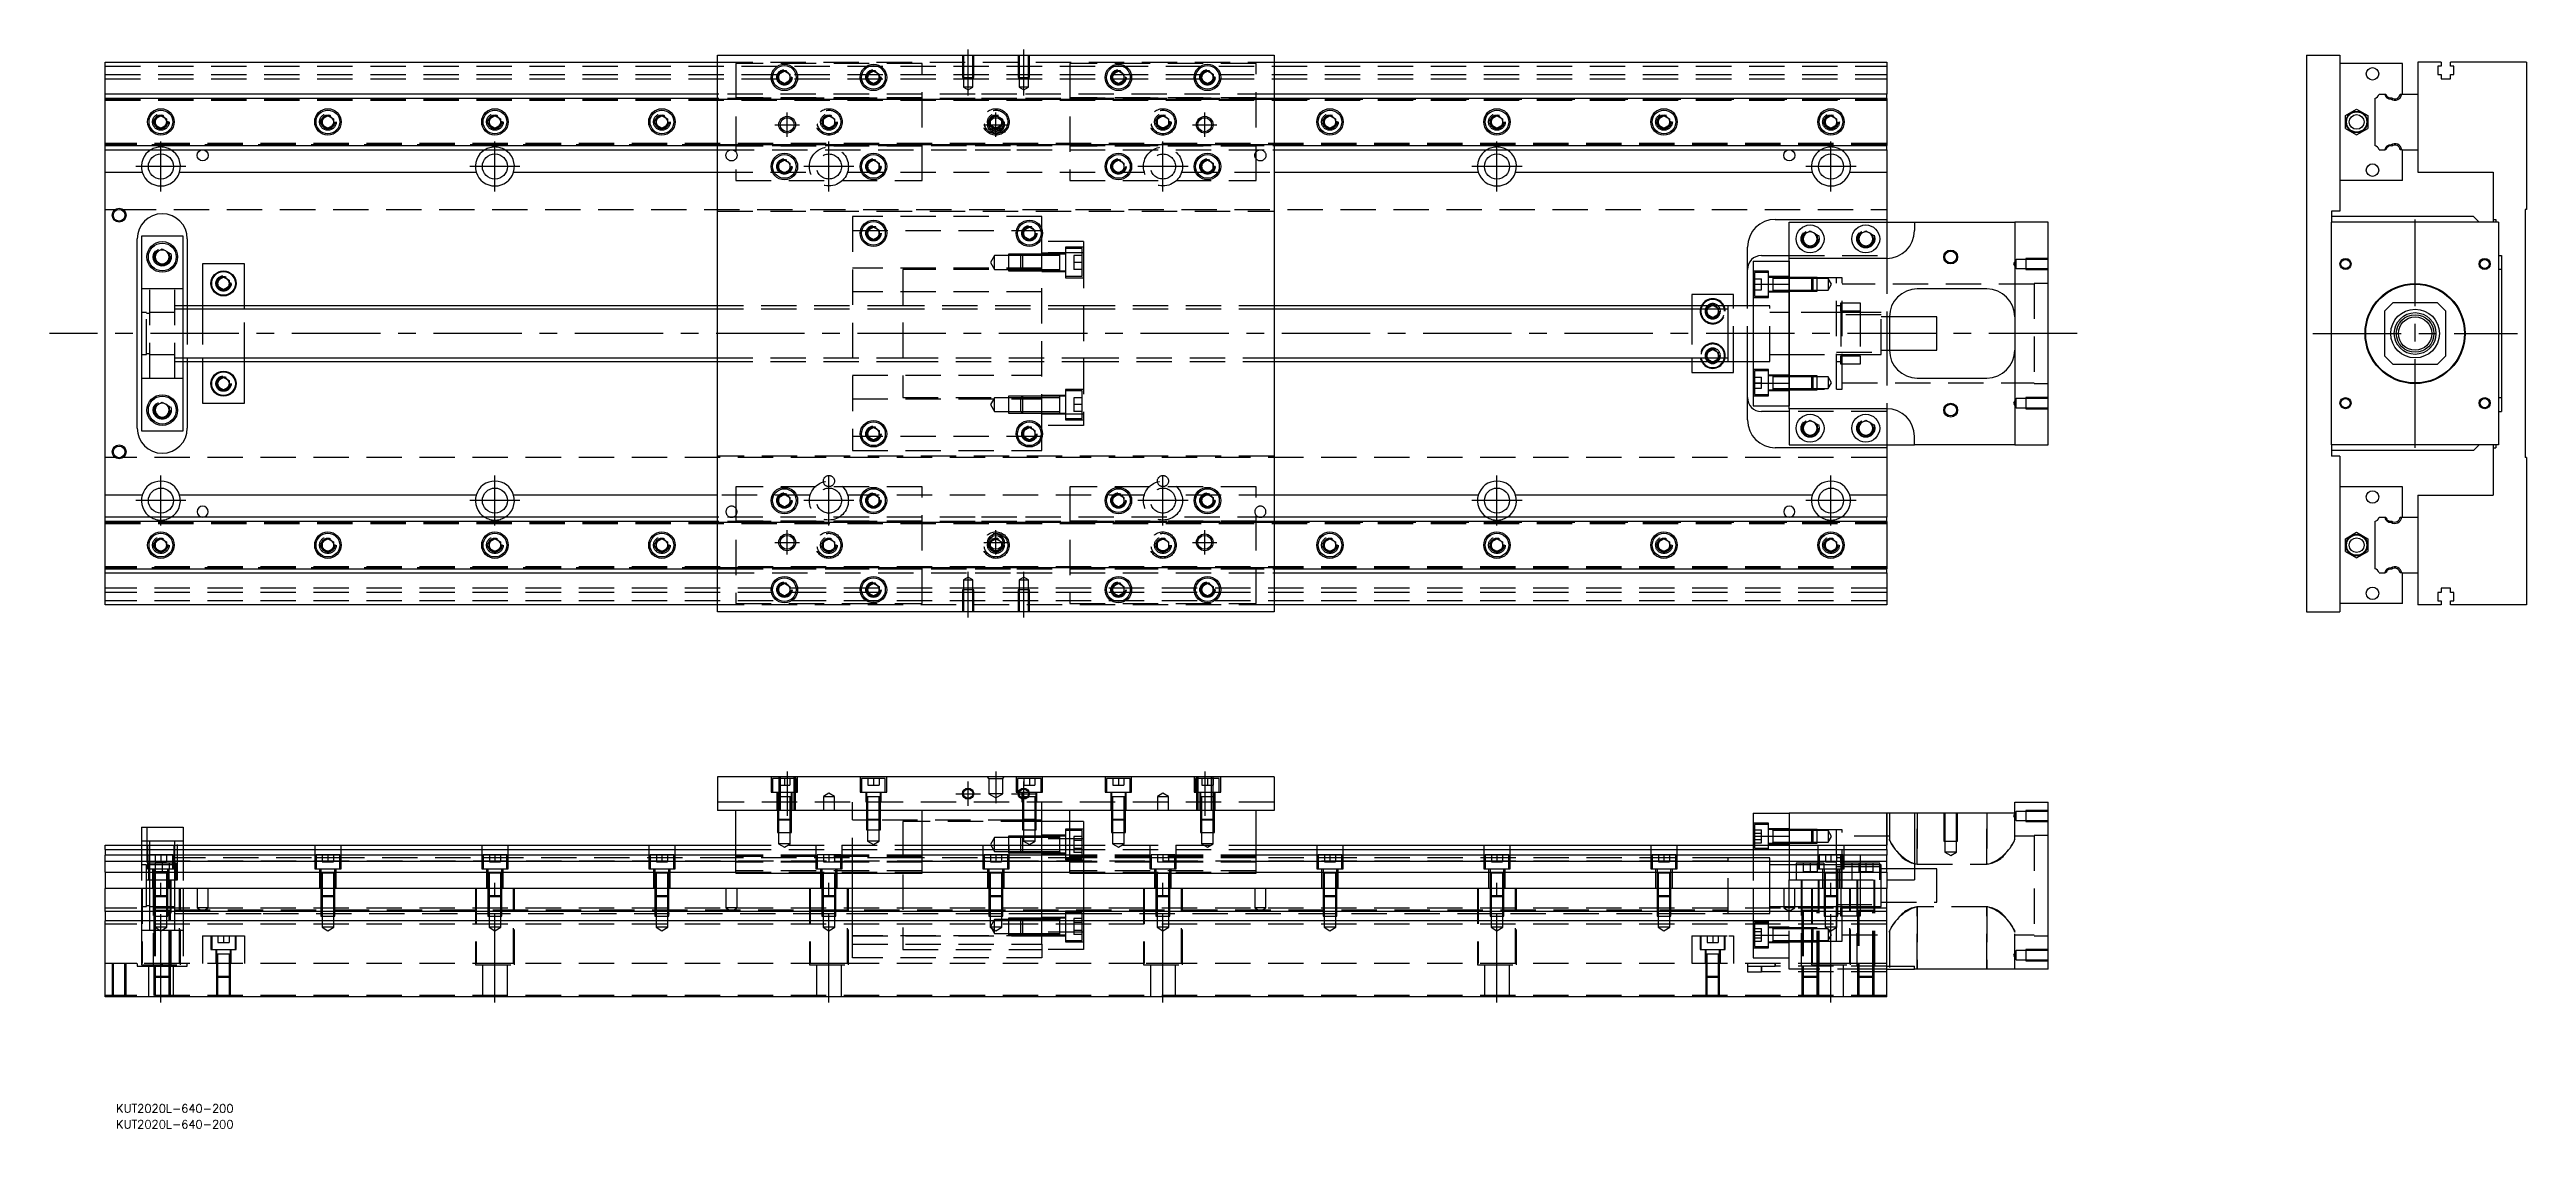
# Model space of a CAD drawing. Extents: x -20 to 870, y -286 to 102.
import ezdxf

# ---------------------------------------------------------------- set-up
doc = ezdxf.new("R2010")
doc.units = 0
doc.linetypes.add('CENTER', pattern=[50.8, 31.75, -6.35, 6.35, -6.35])
doc.linetypes.add('DASHED', pattern=[19.05, 12.7, -6.35])
doc.layers.get('0').update_dxf_attribs({"linetype": 'CONTINUOUS'})
doc.layers.add('CENTER', color=1, linetype='CENTER')
doc.styles.get("Standard").update_dxf_attribs({"font": 'txt.shx', "height": 3, "bigfont": 'bigfont.shx'})

# ---------------------------------------------------------------- blocks, each defined once
blk = doc.blocks.new('*U2')
at = {"color": 7, "linetype": 'CONTINUOUS'}
blk.add_text('KUT2020L-640-200', height=3, dxfattribs=at).set_placement((3.91, -285.51))
blk = doc.blocks.new('*U3')
at = {"color": 7, "linetype": 'CONTINUOUS'}
blk.add_text('KUT2020L-640-200', height=3, dxfattribs=at).set_placement((3.91, -279.83))

msp = doc.modelspace()

# ---------------------------------------------------------------- linework, layer by layer
at = {"color": 7, "linetype": 'CONTINUOUS'}
for p, q in [((220, 100), (420, 100)), ((220, -100), (220, 100)), ((420, 100), (420, -100)), ((790.85, 100), (802.85, 100)), ((790.85, 100), (790.85, -100)), ((802.85, 100), (802.85, 44)), ((0, 97.5), (220, 97.5)), ((0, 86), (0, 97.5)), ((242, 93.1547), (244, 94.309402)), ((242, 90.8453), (242, 93.1547)), ((244, 89.690598), (242, 90.8453)), ((244, 94.309402), (246, 93.1547)), ((246, 90.8453), (244, 89.690598)), ((246, 93.1547), (246, 90.8453)), ((274, 93.1547), (276, 94.309402)), ((274, 90.8453), (274, 93.1547)), ((276, 89.690598), (274, 90.8453)), ((276, 94.309402), (278, 93.1547)), ((278, 90.8453), (276, 89.690598)), ((278, 93.1547), (278, 90.8453)), ((362, 93.1547), (364, 94.309402)), ((362, 90.8453), (362, 93.1547)), ((364, 89.690598), (362, 90.8453)), ((364, 94.309402), (366, 93.1547)), ((366, 90.8453), (364, 89.690598)), ((366, 93.1547), (366, 90.8453)), ((394, 93.1547), (396, 94.309402)), ((394, 90.8453), (394, 93.1547)), ((396, 89.690598), (394, 90.8453)), ((396, 94.309402), (398, 93.1547)), ((398, 90.8453), (396, 89.690598)), ((398, 93.1547), (398, 90.8453)), ((420, 97.5), (640, 97.5)), ((640, 97.5), (640, 86)), ((825.35, 97), (802.85, 97)), ((825.35, 86), (825.35, 97)), ((830.85, 97.5), (830.85, 86)), ((839.15, 97.5), (830.85, 97.5)), ((839.15, 96), (838, 96)), ((838, 96), (838, 93)), ((838, 93), (839.15, 93)), ((839.15, 97.5), (839.15, 96)), ((839.15, 93), (839.15, 91.5)), ((839.15, 91.5), (842.55, 91.5)), ((842.55, 96), (842.55, 97.5)), ((869.85, 97.5), (842.55, 97.5)), ((843.7, 96), (842.55, 96)), ((842.55, 91.5), (842.55, 93)), ((842.55, 93), (843.7, 93)), ((843.7, 93), (843.7, 96)), ((869.85, 97.5), (869.85, 44.5)), ((0, 84.460392), (0, 86)), ((220, 86), (0, 86)), ((0, 67.539608), (0, 84.460392)), ((220, 84.460392), (0, 84.460392)), ((640, 86), (420, 86)), ((640, 84.460392), (420, 84.460392)), ((640, 84.460392), (640, 86)), ((640, 84.460392), (640, 67.539608)), ((804.850002, 78.309401), (808.850002, 80.618802)), ((808.850002, 80.618802), (812.850002, 78.309401)), ((815.35, 84.460392), (815.35, 67.539608)), ((816.889608, 86), (818.97154, 86)), ((818.97154, 86), (819.37668, 86)), ((824.527372, 86), (825.031934, 86)), ((825.031934, 86), (830.85, 86)), ((830.85, 86), (830.85, 66)), ((830.85, 86), (830.85, 66)), ((18, 77.1547), (20, 78.309402)), ((18, 74.8453), (18, 77.1547)), ((20, 73.690598), (18, 74.8453)), ((20, 78.309402), (22, 77.1547)), ((22, 74.8453), (20, 73.690598)), ((22, 77.1547), (22, 74.8453)), ((78, 77.1547), (80, 78.309402)), ((78, 74.8453), (78, 77.1547)), ((80, 73.690598), (78, 74.8453)), ((80, 78.309402), (82, 77.1547)), ((82, 74.8453), (80, 73.690598)), ((82, 77.1547), (82, 74.8453)), ((138, 77.1547), (140, 78.309402)), ((138, 74.8453), (138, 77.1547)), ((140, 73.690598), (138, 74.8453)), ((140, 78.309402), (142, 77.1547)), ((142, 74.8453), (140, 73.690598)), ((142, 77.1547), (142, 74.8453)), ((198, 77.1547), (200, 78.309402)), ((198, 74.8453), (198, 77.1547)), ((200, 73.690598), (198, 74.8453)), ((200, 78.309402), (202, 77.1547)), ((202, 74.8453), (200, 73.690598)), ((202, 77.1547), (202, 74.8453)), ((438, 77.1547), (440, 78.309402)), ((438, 74.8453), (438, 77.1547)), ((440, 73.690598), (438, 74.8453)), ((440, 78.309402), (442, 77.1547)), ((442, 74.8453), (440, 73.690598)), ((442, 77.1547), (442, 74.8453)), ((498, 77.1547), (500, 78.309402)), ((498, 74.8453), (498, 77.1547)), ((500, 73.690598), (498, 74.8453)), ((500, 78.309402), (502, 77.1547)), ((502, 74.8453), (500, 73.690598)), ((502, 77.1547), (502, 74.8453)), ((558, 77.1547), (560, 78.309402)), ((558, 74.8453), (558, 77.1547)), ((560, 73.690598), (558, 74.8453)), ((560, 78.309402), (562, 77.1547)), ((562, 74.8453), (560, 73.690598)), ((562, 77.1547), (562, 74.8453)), ((618, 77.1547), (620, 78.309402)), ((618, 74.8453), (618, 77.1547)), ((620, 73.690598), (618, 74.8453)), ((620, 78.309402), (622, 77.1547)), ((622, 74.8453), (620, 73.690598)), ((622, 77.1547), (622, 74.8453)), ((804.850002, 73.690599), (804.850002, 78.309401)), ((804.850002, 73.690599), (808.850002, 71.381198)), ((808.850002, 71.381198), (812.850002, 73.690599)), ((812.850002, 78.309401), (812.850002, 73.690599)), ((0, 67.539608), (220, 67.539608)), ((0, 66), (0, 67.539608)), ((0, 66), (220, 66)), ((0, 58), (0, 66)), ((242, 61.1547), (244, 62.309402)), ((244, 62.309402), (246, 61.1547)), ((274, 61.1547), (276, 62.309402)), ((276, 62.309402), (278, 61.1547)), ((362, 61.1547), (364, 62.309402)), ((364, 62.309402), (366, 61.1547)), ((394, 61.1547), (396, 62.309402)), ((396, 62.309402), (398, 61.1547)), ((420, 67.539608), (640, 67.539608)), ((420, 66), (640, 66)), ((640, 66), (640, 67.539608)), ((640, 66), (640, 58)), ((816.889608, 66), (818.97154, 66)), ((819.37668, 66), (818.97154, 66)), ((825.031934, 66), (824.527372, 66)), ((825.031934, 66), (830.85, 66)), ((825.35, 55), (825.35, 66)), ((830.85, 66), (830.85, 58)), ((0, 58), (13.291796, 58)), ((0, -58), (0, 58)), ((26.708204, 58), (133.291796, 58)), ((146.708204, 58), (220, 58)), ((242, 58.8453), (242, 61.1547)), ((244, 57.690598), (242, 58.8453)), ((246, 58.8453), (244, 57.690598)), ((246, 61.1547), (246, 58.8453)), ((274, 58.8453), (274, 61.1547)), ((276, 57.690598), (274, 58.8453)), ((278, 58.8453), (276, 57.690598)), ((278, 61.1547), (278, 58.8453)), ((362, 58.8453), (362, 61.1547)), ((364, 57.690598), (362, 58.8453)), ((366, 58.8453), (364, 57.690598)), ((366, 61.1547), (366, 58.8453)), ((394, 58.8453), (394, 61.1547)), ((396, 57.690598), (394, 58.8453)), ((398, 58.8453), (396, 57.690598)), ((398, 61.1547), (398, 58.8453)), ((420, 58), (493.291796, 58)), ((506.708204, 58), (613.291796, 58)), ((626.708204, 58), (640, 58)), ((640, 58), (640, 41)), ((825.35, 55), (802.85, 55)), ((830.85, 58), (857.85, 58)), ((857.85, 58), (857.85, 41)), ((869.85, 44.5), (869.35, 44.5)), ((869.35, 44.5), (869.35, -44.5)), ((274, 37.1547), (276, 38.309402)), ((274, 34.8453), (274, 37.1547)), ((276, 38.309402), (278, 37.1547)), ((278, 37.1547), (278, 34.8453)), ((330, 37.1547), (332, 38.309402)), ((330, 34.8453), (330, 37.1547)), ((332, 38.309402), (334, 37.1547)), ((334, 37.1547), (334, 34.8453)), ((600, 41), (640, 41)), ((605, 27), (605, 40)), ((605, 40), (650, 40)), ((610, 35.443376), (612.5, 36.886752)), ((612.5, 36.886752), (615, 35.443376)), ((630, 35.443376), (632.5, 36.886752)), ((632.5, 36.886752), (635, 35.443376)), ((640, 41), (640, 40)), ((650, 40), (650, 37)), ((650, 40), (686, 40)), ((686, 40), (686, -40)), ((698, 40), (686, 40)), ((698, -40), (698, 40)), ((802.85, 44), (799.85, 44)), ((799.85, 44), (799.85, 40)), ((850.85, 42), (799.85, 42)), ((799.85, -40), (799.85, 40)), ((859.85, 40), (799.85, 40)), ((852.85, 40), (850.85, 42)), ((857.85, 41), (858.85, 41)), ((857.85, 41), (857.85, 40)), ((858.85, 41), (858.85, 40)), ((859.85, 40), (859.85, -40)), ((11.5, -34), (11.5, 34)), ((28, 35), (13, 35)), ((13, 35), (13, -35)), ((18, 28.943376), (20.5, 30.386752)), ((18, 26.056624), (18, 28.943376)), ((20.5, 30.386752), (23, 28.943376)), ((23, 28.943376), (23, 26.056624)), ((28, -35), (28, 35)), ((29.5, 34), (29.5, 10)), ((276, 33.690598), (274, 34.8453)), ((278, 34.8453), (276, 33.690598)), ((332, 33.690598), (330, 34.8453)), ((334, 34.8453), (332, 33.690598)), ((590, 10), (590, 31)), ((595, 28), (605, 28)), ((605, 17.78342), (605, 27)), ((640, 27), (605, 27)), ((610, 32.556624), (610, 35.443376)), ((612.5, 31.113248), (610, 32.556624)), ((615, 32.556624), (612.5, 31.113248)), ((615, 35.443376), (615, 32.556624)), ((630, 32.556624), (630, 35.443376)), ((632.5, 31.113248), (630, 32.556624)), ((635, 32.556624), (632.5, 31.113248)), ((635, 35.443376), (635, 32.556624)), ((859.85, 28), (860.85, 28)), ((860.85, 28), (860.85, -28)), ((20.5, 24.613248), (18, 26.056624)), ((23, 26.056624), (20.5, 24.613248)), ((50, 25), (35, 25)), ((35, 25), (35, 10)), ((40.5, 19.1547), (42.5, 20.309402)), ((40.5, 16.8453), (40.5, 19.1547)), ((42.5, 20.309402), (44.5, 19.1547)), ((44.5, 19.1547), (44.5, 16.8453)), ((50, 10), (50, 25)), ((592, 26), (605, 26)), ((592, 26), (592, 17.78342)), ((860.85, 23), (859.85, 23)), ((220, 10), (28, 10)), ((42.5, 15.690598), (40.5, 16.8453)), ((44.5, 16.8453), (42.5, 15.690598)), ((583, 10), (420, 10)), ((585, 14), (570, 14)), ((570, 14), (570, 10)), ((576.964102, 10), (577.5, 10.309402)), ((577.5, 10.309402), (578.035898, 10)), ((583, 10), (582.995, 10)), ((583, -10), (583, 10)), ((592, 10), (583, 10)), ((583.005, 10), (583, 10)), ((585, 10), (585, 14)), ((592, 17.78342), (605, 17.78342)), ((592, 17.78342), (592, -17.78342)), ((605, 17.78342), (605, -17.78342)), ((605, -17.78342), (605, 17.78342)), ((676, 16), (651, 16)), ((821.85, 11), (818.85, 8)), ((837.85, 11), (821.85, 11)), ((840.85, 8), (837.85, 11)), ((641, 6), (641, -6)), ((658, 6), (641, 6)), ((658, -6), (658, 6)), ((818.85, 8), (818.85, -8)), ((840.85, -8), (840.85, 8)), ((641, -6), (658, -6)), ((818.85, -8), (821.85, -11)), ((837.85, -11), (840.85, -8)), ((28, -10), (220, -10)), ((29.5, -10), (29.5, -34)), ((35, -10), (35, -25)), ((40.5, -16.8453), (42.5, -15.690598)), ((40.5, -19.1547), (40.5, -16.8453)), ((42.5, -15.690598), (44.5, -16.8453)), ((44.5, -16.8453), (44.5, -19.1547)), ((50, -25), (50, -10)), ((420, -10), (583, -10)), ((570, -10), (570, -14)), ((570, -14), (585, -14)), ((577.5, -10.309402), (576.964102, -10)), ((578.035898, -10), (577.5, -10.309402)), ((582.995, -10), (583, -10)), ((583, -10), (592, -10)), ((583, -10), (583.005, -10)), ((585, -14), (585, -10)), ((590, -31), (590, -10)), ((592, -17.78342), (605, -17.78342)), ((592, -17.78342), (592, -26)), ((605, -27), (605, -17.78342)), ((651, -16), (676, -16)), ((821.85, -11), (837.85, -11)), ((18, -26.056624), (20.5, -24.613248)), ((18, -28.943376), (18, -26.056624)), ((20.5, -24.613248), (23, -26.056624)), ((23, -26.056624), (23, -28.943376)), ((35, -25), (50, -25)), ((42.5, -20.309402), (40.5, -19.1547)), ((44.5, -19.1547), (42.5, -20.309402)), ((592, -26), (605, -26)), ((859.85, -23), (860.85, -23)), ((13, -35), (28, -35)), ((20.5, -30.386752), (18, -28.943376)), ((23, -28.943376), (20.5, -30.386752)), ((274, -34.8453), (276, -33.690598)), ((274, -37.1547), (274, -34.8453)), ((276, -33.690598), (278, -34.8453)), ((278, -34.8453), (278, -37.1547)), ((330, -34.8453), (332, -33.690598)), ((330, -37.1547), (330, -34.8453)), ((332, -33.690598), (334, -34.8453)), ((334, -34.8453), (334, -37.1547)), ((605, -28), (595, -28)), ((640, -27), (605, -27)), ((605, -27), (605, -40)), ((610, -32.556624), (612.5, -31.113248)), ((610, -35.443376), (610, -32.556624)), ((612.5, -36.886752), (610, -35.443376)), ((612.5, -31.113248), (615, -32.556624)), ((615, -35.443376), (612.5, -36.886752)), ((615, -32.556624), (615, -35.443376)), ((630, -32.556624), (632.5, -31.113248)), ((630, -35.443376), (630, -32.556624)), ((632.5, -36.886752), (630, -35.443376)), ((632.5, -31.113248), (635, -32.556624)), ((635, -35.443376), (632.5, -36.886752)), ((635, -32.556624), (635, -35.443376)), ((859.85, -28), (860.85, -28)), ((276, -38.309402), (274, -37.1547)), ((278, -37.1547), (276, -38.309402)), ((332, -38.309402), (330, -37.1547)), ((334, -37.1547), (332, -38.309402)), ((640, -41), (600, -41)), ((605, -40), (650, -40)), ((640, -40), (640, -41)), ((640, -41), (640, -58)), ((650, -40), (650, -37)), ((686, -40), (650, -40)), ((686, -40), (698, -40)), ((799.85, -40), (799.85, -44)), ((859.85, -40), (799.85, -40)), ((850.85, -42), (799.85, -42)), ((802.85, -44), (799.85, -44)), ((802.85, -44), (802.85, -100)), ((850.85, -42), (852.85, -40)), ((857.85, -40), (857.85, -41)), ((857.85, -41), (857.85, -58)), ((857.85, -41), (858.85, -41)), ((858.85, -40), (858.85, -41)), ((869.85, -44.5), (869.35, -44.5)), ((869.85, -44.5), (869.85, -97.5)), ((0, -66), (0, -58)), ((13.291796, -58), (0, -58)), ((133.291796, -58), (26.708204, -58)), ((220, -58), (146.708204, -58)), ((242, -58.8453), (244, -57.690598)), ((242, -61.1547), (242, -58.8453)), ((244, -62.309402), (242, -61.1547)), ((244, -57.690598), (246, -58.8453)), ((246, -61.1547), (244, -62.309402)), ((246, -58.8453), (246, -61.1547)), ((274, -58.8453), (276, -57.690598)), ((274, -61.1547), (274, -58.8453)), ((276, -62.309402), (274, -61.1547)), ((276, -57.690598), (278, -58.8453)), ((278, -61.1547), (276, -62.309402)), ((278, -58.8453), (278, -61.1547)), ((362, -58.8453), (364, -57.690598)), ((362, -61.1547), (362, -58.8453)), ((364, -62.309402), (362, -61.1547)), ((364, -57.690598), (366, -58.8453)), ((366, -61.1547), (364, -62.309402)), ((366, -58.8453), (366, -61.1547)), ((394, -58.8453), (396, -57.690598)), ((394, -61.1547), (394, -58.8453)), ((396, -62.309402), (394, -61.1547)), ((396, -57.690598), (398, -58.8453)), ((398, -61.1547), (396, -62.309402)), ((398, -58.8453), (398, -61.1547)), ((493.291796, -58), (420, -58)), ((613.291796, -58), (506.708204, -58)), ((640, -58), (626.708204, -58)), ((640, -58), (640, -66)), ((825.35, -55), (802.85, -55)), ((825.35, -66), (825.35, -55)), ((830.85, -58), (830.85, -66)), ((830.85, -58), (857.85, -58)), ((0, -67.539608), (0, -66)), ((220, -66), (0, -66)), ((0, -84.460392), (0, -67.539608)), ((220, -67.539608), (0, -67.539608)), ((640, -66), (420, -66)), ((640, -67.539608), (420, -67.539608)), ((640, -67.539608), (640, -66)), ((640, -67.539608), (640, -84.460392)), ((815.35, -67.539608), (815.35, -84.460392)), ((816.889608, -66), (818.97154, -66)), ((818.97154, -66), (819.37668, -66)), ((824.527372, -66), (825.031934, -66)), ((825.031934, -66), (830.85, -66)), ((830.85, -66), (830.85, -86)), ((830.85, -66), (830.85, -86)), ((18, -74.8453), (20, -73.690598)), ((18, -77.1547), (18, -74.8453)), ((20, -78.309402), (18, -77.1547)), ((20, -73.690598), (22, -74.8453)), ((22, -77.1547), (20, -78.309402)), ((22, -74.8453), (22, -77.1547)), ((78, -74.8453), (80, -73.690598)), ((78, -77.1547), (78, -74.8453)), ((80, -78.309402), (78, -77.1547)), ((80, -73.690598), (82, -74.8453)), ((82, -77.1547), (80, -78.309402)), ((82, -74.8453), (82, -77.1547)), ((138, -74.8453), (140, -73.690598)), ((138, -77.1547), (138, -74.8453)), ((140, -78.309402), (138, -77.1547)), ((140, -73.690598), (142, -74.8453)), ((142, -77.1547), (140, -78.309402)), ((142, -74.8453), (142, -77.1547)), ((198, -74.8453), (200, -73.690598)), ((198, -77.1547), (198, -74.8453)), ((200, -78.309402), (198, -77.1547)), ((200, -73.690598), (202, -74.8453)), ((202, -77.1547), (200, -78.309402)), ((202, -74.8453), (202, -77.1547)), ((438, -74.8453), (440, -73.690598)), ((438, -77.1547), (438, -74.8453)), ((440, -78.309402), (438, -77.1547)), ((440, -73.690598), (442, -74.8453)), ((442, -77.1547), (440, -78.309402)), ((442, -74.8453), (442, -77.1547)), ((498, -74.8453), (500, -73.690598)), ((498, -77.1547), (498, -74.8453)), ((500, -78.309402), (498, -77.1547)), ((500, -73.690598), (502, -74.8453)), ((502, -77.1547), (500, -78.309402)), ((502, -74.8453), (502, -77.1547)), ((558, -74.8453), (560, -73.690598)), ((558, -77.1547), (558, -74.8453)), ((560, -78.309402), (558, -77.1547)), ((560, -73.690598), (562, -74.8453)), ((562, -77.1547), (560, -78.309402)), ((562, -74.8453), (562, -77.1547)), ((618, -74.8453), (620, -73.690598)), ((618, -77.1547), (618, -74.8453)), ((620, -78.309402), (618, -77.1547)), ((620, -73.690598), (622, -74.8453)), ((622, -77.1547), (620, -78.309402)), ((622, -74.8453), (622, -77.1547)), ((804.850002, -73.690599), (808.850002, -71.381198)), ((804.850002, -78.309401), (804.850002, -73.690599)), ((804.850002, -78.309401), (808.850002, -80.618802)), ((808.850002, -71.381198), (812.850002, -73.690599)), ((808.850002, -80.618802), (812.850002, -78.309401)), ((812.850002, -73.690599), (812.850002, -78.309401)), ((0, -84.460392), (220, -84.460392)), ((0, -86), (0, -84.460392)), ((0, -86), (220, -86)), ((0, -97.5), (0, -86)), ((420, -84.460392), (640, -84.460392)), ((420, -86), (640, -86)), ((640, -86), (640, -84.460392)), ((640, -86), (640, -97.5)), ((816.889608, -86), (818.97154, -86)), ((819.37668, -86), (818.97154, -86)), ((825.031934, -86), (824.527372, -86)), ((825.031934, -86), (830.85, -86)), ((825.35, -97), (825.35, -86)), ((830.85, -86), (830.85, -97.5)), ((220, -97.5), (0, -97.5)), ((242, -90.8453), (244, -89.690598)), ((242, -93.1547), (242, -90.8453)), ((244, -94.309402), (242, -93.1547)), ((244, -89.690598), (246, -90.8453)), ((246, -93.1547), (244, -94.309402)), ((246, -90.8453), (246, -93.1547)), ((274, -90.8453), (276, -89.690598)), ((274, -93.1547), (274, -90.8453)), ((276, -94.309402), (274, -93.1547)), ((276, -89.690598), (278, -90.8453)), ((278, -93.1547), (276, -94.309402)), ((278, -90.8453), (278, -93.1547)), ((362, -90.8453), (364, -89.690598)), ((362, -93.1547), (362, -90.8453)), ((364, -94.309402), (362, -93.1547)), ((364, -89.690598), (366, -90.8453)), ((366, -93.1547), (364, -94.309402)), ((366, -90.8453), (366, -93.1547)), ((394, -90.8453), (396, -89.690598)), ((394, -93.1547), (394, -90.8453)), ((396, -94.309402), (394, -93.1547)), ((396, -89.690598), (398, -90.8453)), ((398, -93.1547), (396, -94.309402)), ((398, -90.8453), (398, -93.1547)), ((640, -97.5), (420, -97.5)), ((825.35, -97), (802.85, -97)), ((839.15, -97.5), (830.85, -97.5)), ((839.15, -93), (838, -93)), ((838, -93), (838, -96)), ((838, -96), (839.15, -96)), ((842.55, -91.5), (839.15, -91.5)), ((839.15, -91.5), (839.15, -93)), ((839.15, -96), (839.15, -97.5)), ((842.55, -93), (842.55, -91.5)), ((843.7, -93), (842.55, -93)), ((842.55, -97.5), (842.55, -96)), ((842.55, -96), (843.7, -96)), ((869.85, -97.5), (842.55, -97.5)), ((843.7, -96), (843.7, -93)), ((420, -100), (220, -100)), ((790.85, -100), (802.85, -100)), ((420, -159.27), (220, -159.27)), ((220, -159.27), (220, -171.27)), ((420, -159.27), (420, -171.27)), ((686, -172.27), (686, -168.27)), ((686, -168.27), (698, -168.27)), ((698, -228.27), (698, -168.27)), ((13, -177.27), (13, -183.77)), ((13, -177.27), (28, -177.27)), ((28, -177.27), (28, -183.77)), ((420, -171.27), (220, -171.27)), ((226.5, -193.77), (226.5, -171.27)), ((293.5, -193.77), (293.5, -171.27)), ((336.5, -183.77), (336.5, -171.27)), ((346.5, -175.27), (336.5, -175.27)), ((346.5, -193.77), (346.5, -171.27)), ((413.5, -193.77), (413.5, -171.27)), ((592, -172.27), (605, -172.27)), ((592, -172.27), (592, -180.48658)), ((640, -172.27), (605, -172.27)), ((605, -172.27), (605, -183.77)), ((640, -183.77), (640, -172.27)), ((650, -172.27), (640, -172.27)), ((650, -172.27), (650, -196.27)), ((686, -172.27), (650, -172.27)), ((0, -185.309608), (0, -183.77)), ((0, -183.77), (226.5, -183.77)), ((0, -185.309608), (0, -187.39154)), ((0, -185.309608), (226.5, -185.309608)), ((293.5, -183.77), (346.5, -183.77)), ((293.5, -185.309608), (346.5, -185.309608)), ((413.5, -183.77), (640, -183.77)), ((413.5, -185.309608), (640, -185.309608)), ((592, -180.48658), (605, -180.48658)), ((592, -180.48658), (592, -183.77)), ((640, -185.309608), (640, -183.77)), ((640, -185.309608), (640, -187.39154)), ((226.5, -187.39154), (0, -187.39154)), ((0, -189.606666), (0, -187.39154)), ((0, -193.451934), (0, -189.606666)), ((226.5, -189.606666), (0, -189.606666)), ((0, -193.451934), (0, -199.27)), ((0, -193.451934), (226.5, -193.451934)), ((226.5, -193.77), (293.5, -193.77)), ((346.5, -187.39154), (293.5, -187.39154)), ((346.5, -189.606666), (293.5, -189.606666)), ((293.5, -193.451934), (346.5, -193.451934)), ((346.5, -193.77), (413.5, -193.77)), ((640, -187.39154), (413.5, -187.39154)), ((640, -189.606666), (413.5, -189.606666)), ((413.5, -193.451934), (640, -193.451934)), ((640, -189.606666), (640, -187.39154)), ((640, -193.451934), (640, -189.606666)), ((640, -193.451934), (640, -199.27)), ((640, -199.27), (0, -199.27)), ((0, -207.57), (0, -199.27)), ((640, -196.27), (650, -196.27)), ((640, -207.57), (640, -199.27)), ((640, -207.57), (0, -207.57)), ((0, -207.57), (0, -210.97)), ((640, -210.97), (0, -210.97)), ((0, -238.27), (0, -210.97)), ((640, -210.97), (640, -207.57)), ((640, -238.27), (640, -210.97)), ((640, -227.27), (650, -227.27)), ((640, -228.27), (650, -228.27)), ((650, -228.27), (650, -227.27)), ((698, -228.27), (650, -228.27)), ((640, -238.27), (0, -238.27))]:
    msp.add_line(p, q, dxfattribs=at)
at = {"color": 3, "linetype": 'DASHED'}
for p, q in [((308.000006, 100), (308.000006, 92)), ((308.35, 100), (308.35, 92)), ((311.65, 92), (311.65, 100)), ((311.999994, 92), (311.999994, 100)), ((328.000006, 100), (328.000006, 92)), ((328.35, 100), (328.35, 92)), ((331.65, 92), (331.65, 100)), ((331.999994, 92), (331.999994, 100)), ((0, 96), (640, 96)), ((0, 93), (640, 93)), ((0, 91.5), (640, 91.5)), ((220, 97.5), (420, 97.5)), ((226.5, 97), (226.5, 55)), ((293.5, 97), (226.5, 97)), ((246.483582, 92.286038), (246.5, 92)), ((278.483582, 92.286038), (278.5, 92)), ((293.5, 55), (293.5, 97)), ((308.000006, 92), (311.999994, 92)), ((308.35, 92), (308.35, 88.5)), ((311.65, 88.5), (311.65, 92)), ((328.000006, 92), (331.999994, 92)), ((328.35, 92), (328.35, 88.5)), ((331.65, 88.5), (331.65, 92)), ((413.5, 97), (346.5, 97)), ((346.5, 97), (346.5, 55)), ((366.483582, 92.286038), (366.5, 92)), ((398.483582, 92.286038), (398.5, 92)), ((413.5, 55), (413.5, 97)), ((0, 84.204452), (220, 84.204452)), ((0, 84.2), (640, 84.2)), ((0, 83.8), (640, 83.8)), ((220.5, 86), (220, 86)), ((220.5, 84.460392), (220, 84.460392)), ((220, 84.204452), (220.5, 84.204452)), ((312.5, 86), (220.5, 86)), ((312.5, 84.460392), (220.5, 84.460392)), ((220.5, 84.204452), (419.5, 84.204452)), ((293.5, 84.643014), (226.5, 84.643014)), ((226.5, 84.6), (293.5, 84.6)), ((226.5, 84.3), (293.5, 84.3)), ((311.65, 88.5), (308.35, 88.5)), ((308.35, 88.5), (310, 87.547372)), ((310, 87.547372), (311.65, 88.5)), ((327.5, 86), (312.5, 86)), ((327.5, 84.460392), (312.5, 84.460392)), ((419.5, 86), (327.5, 86)), ((419.5, 84.460392), (327.5, 84.460392)), ((331.65, 88.5), (328.35, 88.5)), ((328.35, 88.5), (330, 87.547372)), ((330, 87.547372), (331.65, 88.5)), ((413.5, 84.643014), (346.5, 84.643014)), ((346.5, 84.6), (413.5, 84.6)), ((346.5, 84.3), (413.5, 84.3)), ((420, 86), (419.5, 86)), ((420, 84.460392), (419.5, 84.460392)), ((419.5, 84.204452), (420, 84.204452)), ((420, 84.204452), (640, 84.204452)), ((22.483582, 76.286038), (22.5, 76)), ((77.5, 76), (77.518502, 76.303588)), ((142.483582, 76.286038), (142.5, 76)), ((197.5, 76), (197.518502, 76.303588)), ((257.5, 76), (257.512884, 76.253488)), ((258, 77.1547), (260, 78.309402)), ((258, 74.8453), (258, 77.1547)), ((260, 73.690598), (258, 74.8453)), ((260, 78.309402), (262, 77.1547)), ((262, 74.8453), (260, 73.690598)), ((262, 77.1547), (262, 74.8453)), ((318, 77.1547), (320, 78.309402)), ((318, 74.8453), (318, 77.1547)), ((320, 73.690598), (318, 74.8453)), ((320, 78.309402), (322, 77.1547)), ((322, 74.8453), (320, 73.690598)), ((322, 77.1547), (322, 74.8453)), ((322.483582, 76.286038), (322.5, 76)), ((378, 77.1547), (380, 78.309402)), ((378, 74.8453), (378, 77.1547)), ((380, 73.690598), (378, 74.8453)), ((380, 78.309402), (382, 77.1547)), ((382, 74.8453), (380, 73.690598)), ((382, 77.1547), (382, 74.8453)), ((382.483582, 76.286038), (382.5, 76)), ((442.483582, 76.286038), (442.5, 76)), ((497.5, 76), (497.518502, 76.303588)), ((562.483582, 76.286038), (562.5, 76)), ((617.5, 76), (617.518502, 76.303588)), ((640, 68.2), (0, 68.2)), ((640, 67.8), (0, 67.8)), ((220, 67.795548), (0, 67.795548)), ((220.5, 67.795548), (220, 67.795548)), ((220, 67.539608), (220.5, 67.539608)), ((220, 66), (220.5, 66)), ((419.5, 67.795548), (220.5, 67.795548)), ((220.5, 67.539608), (312.5, 67.539608)), ((220.5, 66), (312.5, 66)), ((293.5, 67.7), (226.5, 67.7)), ((293.5, 67.4), (226.5, 67.4)), ((293.5, 67.356986), (226.5, 67.356986)), ((312.5, 67.539608), (327.5, 67.539608)), ((312.5, 66), (327.5, 66)), ((327.5, 67.539608), (419.5, 67.539608)), ((327.5, 66), (419.5, 66)), ((413.5, 67.7), (346.5, 67.7)), ((413.5, 67.4), (346.5, 67.4)), ((413.5, 67.356986), (346.5, 67.356986)), ((420, 67.795548), (419.5, 67.795548)), ((419.5, 67.539608), (420, 67.539608)), ((419.5, 66), (420, 66)), ((640, 67.795548), (420, 67.795548)), ((220, 58), (253.291796, 58)), ((226.5, 55), (293.5, 55)), ((246.483582, 60.286038), (246.5, 60)), ((266.708204, 58), (373.291796, 58)), ((278.483582, 60.286038), (278.5, 60)), ((346.5, 55), (413.5, 55)), ((361.5, 60), (361.512884, 60.253488)), ((386.708204, 58), (420, 58)), ((398.483582, 60.286038), (398.5, 60)), ((0, 44.5), (4.359688, 44.5)), ((5.640312, 44.5), (640, 44.5)), ((220, 44), (420, 44)), ((336.5, 42), (268.5, 42)), ((268.5, 42), (268.5, -42)), ((268.5, 37), (336.5, 37)), ((273.5, 36), (273.512884, 36.253488)), ((329.5, 36), (329.518502, 36.303588)), ((336.5, 37.52069), (336.5, 42)), ((336.5, 34.47931), (336.5, 37.52069)), ((640, 40), (640, 28)), ((23.477798, 27.864306), (23.5, 27.5)), ((319.5, 28.04775), (318.056624, 25.54775)), ((319.5, 23.04775), (319.5, 28.04775)), ((324.5, 28.04775), (319.5, 28.04775)), ((324.5, 28.547744), (324.5, 22.547754)), ((329.49998, 28.547744), (324.5, 28.547744)), ((328.99998, 28.04775), (324.5, 28.04775)), ((329.5, 28.54775), (329, 28.04775)), ((329, 23.04775), (329, 28.04775)), ((336.5, 28.04775), (329, 28.04775)), ((336.5, 28.547744), (329.499994, 28.547744)), ((329.5, 28.54775), (329.5, 22.54775)), ((336.5, 28.54775), (329.5, 28.54775)), ((336.5, -34.47931), (336.5, 34.47931)), ((351.5, 33), (336.5, 33)), ((351.5, 28.982754), (336.5, 28.982754)), ((345, 28.84775), (336.5, 28.84775)), ((343, 28.54775), (336.50002, 28.54775)), ((343, 28.04775), (336.50002, 28.04775)), ((343, 28.54775), (342.995, 28.54775)), ((343, 28.04775), (343, 28.547754)), ((343, 28.197952), (343, 28.54775)), ((345, 28.54775), (343, 28.54775)), ((343.005, 28.54775), (343, 28.54775)), ((343, 22.8974), (343, 28.197952)), ((345, 31.04775), (345, 20.04775)), ((351.5, 31.04775), (345, 31.04775)), ((351, 30.54775), (345, 30.54775)), ((348, 28.04775), (348, 25.54775)), ((351, 28.04775), (348, 28.04775)), ((351, 20.54775), (351, 30.54775)), ((351.5, 33), (351.5, 28.982754)), ((351.5, 28.982754), (351.5, -28.982754)), ((605, 28), (640, 28)), ((609.5, 34), (609.520026, 34.346056)), ((635.477798, 34.364306), (635.5, 34)), ((640, 28), (640, 27)), ((640, 27), (640, 6)), ((690, 26.999994), (690, 23.000006)), ((698, 26.999994), (690, 26.999994)), ((44.983582, 18.286038), (45, 18)), ((336.5, 23.5), (268.5, 23.5)), ((286.5, 23), (286.5, -23)), ((336.5, 23), (286.5, 23)), ((318.056624, 25.54775), (319.5, 23.04775)), ((319.5, 23.04775), (324.5, 23.04775)), ((324.5, 23.04775), (328.99998, 23.04775)), ((324.5, 22.547754), (329.49998, 22.547754)), ((329, 23.04775), (336.5, 23.04775)), ((329, 23.04775), (329.5, 22.54775)), ((329, 23.04775), (336.5, 23.04775)), ((329.5, 22.547754), (336.5, 22.547754)), ((329.5, 22.54775), (336.5, 22.54775)), ((336.5, 22.24775), (345, 22.24775)), ((336.50002, 23.04775), (343, 23.04775)), ((336.50002, 22.54775), (343.005, 22.54775)), ((342.995, 22.54775), (345, 22.54775)), ((343, 22.547744), (343, 23.04775)), ((343, 22.54775), (343, 22.8974)), ((345, 20.54775), (351, 20.54775)), ((345, 20.04775), (351.5, 20.04775)), ((348, 25.54775), (348, 23.04775)), ((351, 25.54775), (348, 25.54775)), ((351, 23.04775), (348, 23.04775)), ((597.5, 22.42767), (592, 22.42767)), ((592.5, 21.92767), (592.5, 13.42767)), ((597.5, 21.92767), (592.5, 21.92767)), ((592.5, 19.67767), (595, 19.67767)), ((595, 17.67767), (595, 19.67767)), ((597.5, 12.92767), (597.5, 22.42767)), ((605, 20.42767), (597.5, 20.42767)), ((599.1, 20.17767), (597.5, 20.17767)), ((599.1, 20.17767), (599.095, 20.17767)), ((599.1, 20.17767), (599.1, 19.92022)), ((604.99998, 20.17767), (599.1, 20.17767)), ((599.105, 20.17767), (599.1, 20.17767)), ((599.1, 19.92022), (599.1, 15.435068)), ((604.99998, 19.77767), (599.1, 19.77767)), ((605, 26), (605, 17.78342)), ((613.1, 20.17767), (605, 20.17767)), ((613.1, 20.177664), (605, 20.177664)), ((622, 20), (605, 20)), ((613.5, 19.77767), (605, 19.77767)), ((613.1, 15.17767), (613.1, 20.17767)), ((613.5, 19.77767), (613.1, 20.17767)), ((615, 20.177664), (613.10002, 20.177664)), ((613.5, 19.77767), (613.5, 15.57767)), ((615, 19.77767), (613.50002, 19.77767)), ((615, 15.177674), (615, 20.177664)), ((619, 19.77767), (615, 19.77767)), ((619, 19.77767), (619, 15.57767)), ((620.212436, 17.67767), (619, 19.77767)), ((622, -20), (622, 20)), ((624, 20), (622, 20)), ((624, -20), (624, 20)), ((686.5, 26.65), (685.547372, 25)), ((685.547372, 25), (686.5, 23.35)), ((686.5, 23.35), (686.5, 26.65)), ((690, 26.65), (686.5, 26.65)), ((686.5, 23.35), (690, 23.35)), ((698, 26.65), (690, 26.65)), ((690, 23.35), (698, 23.35)), ((690, 23.000006), (698, 23.000006)), ((693, 18), (693, -18)), ((698, 18), (693, 18)), ((16, 16), (13, 16)), ((16, -16), (16, 16)), ((25, 16), (16, 16)), ((25, -16), (25, 16)), ((28, 16), (25, 16)), ((28, 10), (25, 10)), ((29.5, 10), (29.5, 8.75)), ((35, 10), (35, 8.75)), ((50, 8.75), (50, 10)), ((286.49998, 10), (220, 10)), ((336.5, 15), (268.5, 15)), ((351.5, 10), (286.5, 10)), ((420, 10), (351.50002, 10)), ((570, 10), (570, 8.75)), ((575.5, 9.1547), (576.964102, 10)), ((575.5, 8.75), (575.5, 9.1547)), ((578.035898, 10), (579.5, 9.1547)), ((579.5, 9.1547), (579.5, 8.75)), ((585, -10), (585, 10)), ((590, -10), (590, 10)), ((592, 12.92767), (597.5, 12.92767)), ((598, 10), (592, 10)), ((592.5, 17.67767), (595, 17.67767)), ((592.5, 15.67767), (595, 15.67767)), ((592.5, 13.42767), (597.5, 13.42767)), ((595, 15.67767), (595, 17.67767)), ((597.5, 15.17767), (599.1, 15.17767)), ((597.5, 14.92767), (605, 14.92767)), ((598, -10), (598, 10)), ((599.095, 15.17767), (599.1, 15.17767)), ((599.1, 15.57767), (604.99998, 15.57767)), ((599.1, 15.435068), (599.1, 15.17767)), ((599.1, 15.17767), (604.99998, 15.17767)), ((599.1, 15.17767), (599.105, 15.17767)), ((605, 15.57767), (613.5, 15.57767)), ((605, 15.177674), (613.1, 15.177674)), ((605, 15.17767), (613.1, 15.17767)), ((613.1, 15.17767), (613.5, 15.57767)), ((613.10002, 15.177674), (615, 15.177674)), ((613.50002, 15.57767), (615, 15.57767)), ((615, 15.57767), (619, 15.57767)), ((619, 15.57767), (620.212436, 17.67767)), ((623.5, 10), (622, 10)), ((623.5, 11), (630.5, 11)), ((623.5, 8), (623.5, 11)), ((693, 17.75), (624, 17.75)), ((630.5, 11), (630.5, 8)), ((14.85, 7.5), (13, 7.5)), ((14.85, -7.5), (14.85, 7.5)), ((16, 7.15), (14.85, 7.15)), ((25, 7.5), (16, 7.5)), ((28, 8.75), (25, 8.75)), ((29.5, 8.75), (29.5, -8.75)), ((35, 8.75), (35, -8.75)), ((50, -8.75), (50, 8.75)), ((286.49998, 8.75), (220, 8.75)), ((351.5, 8.75), (286.5, 8.75)), ((420, 8.75), (351.50002, 8.75)), ((570, 8.75), (570, -8.75)), ((575, 8), (575.018502, 8.303588)), ((575.5, 6.8453), (575.5, 8.75)), ((577.5, 5.690598), (575.5, 6.8453)), ((579.5, 6.8453), (577.5, 5.690598)), ((579.5, 8.75), (579.5, 6.8453)), ((605, 7.5), (598, 7.5)), ((622.005, 7.5), (605, 7.5)), ((630.5, 7.5), (621.995, 7.5)), ((638, 6.75), (622, 6.75)), ((623.5, 8), (623.5, -8)), ((630.5, 8), (623.5, 8)), ((630.5, 8), (630.5, -8)), ((638, 7.5), (630.5, 7.5)), ((638, -7.5), (638, 7.5)), ((641, 6), (638, 6)), ((640, 6), (640, -6)), ((13, -7.5), (14.85, -7.5)), ((14.85, -7.15), (16, -7.15)), ((16, -7.5), (25, -7.5)), ((25, -8.75), (28, -8.75)), ((29.5, -8.75), (29.5, -10)), ((35, -8.75), (35, -10)), ((50, -10), (50, -8.75)), ((220, -8.75), (286.49998, -8.75)), ((286.5, -8.75), (351.5, -8.75)), ((351.50002, -8.75), (420, -8.75)), ((570, -8.75), (570, -10)), ((575.5, -6.8453), (577.5, -5.690598)), ((575.5, -8.75), (575.5, -6.8453)), ((575.5, -9.1547), (575.5, -8.75)), ((577.5, -5.690598), (579.5, -6.8453)), ((579.5, -6.8453), (579.5, -8.75)), ((579.5, -8.75), (579.5, -9.1547)), ((579.983582, -7.713962), (580, -8)), ((598, -7.5), (605, -7.5)), ((605, -7.5), (622.005, -7.5)), ((621.995, -7.5), (630.5, -7.5)), ((622, -6.75), (638, -6.75)), ((623.5, -8), (630.5, -8)), ((623.5, -11), (623.5, -8)), ((630.5, -7.5), (638, -7.5)), ((630.5, -8), (630.5, -11)), ((638, -6), (641, -6)), ((640, -6), (640, -27)), ((13, -16), (16, -16)), ((16, -16), (25, -16)), ((25, -10), (28, -10)), ((25, -16), (28, -16)), ((40, -18), (40.012884, -17.746512)), ((220, -10), (286.49998, -10)), ((268.5, -15), (336.5, -15)), ((286.5, -10), (351.5, -10)), ((351.50002, -10), (420, -10)), ((576.964102, -10), (575.5, -9.1547)), ((579.5, -9.1547), (578.035898, -10)), ((592, -10), (598, -10)), ((597.5, -12.92767), (592, -12.92767)), ((592.5, -13.42767), (592.5, -21.92767)), ((597.5, -13.42767), (592.5, -13.42767)), ((592.5, -15.67767), (595, -15.67767)), ((592.5, -17.67767), (595, -17.67767)), ((595, -17.67767), (595, -15.67767)), ((595, -19.67767), (595, -17.67767)), ((597.5, -22.42767), (597.5, -12.92767)), ((605, -14.92767), (597.5, -14.92767)), ((599.1, -15.17767), (597.5, -15.17767)), ((599.1, -15.17767), (599.095, -15.17767)), ((599.1, -15.17767), (599.1, -15.435118)), ((599.105, -15.17767), (599.1, -15.17767)), ((604.99998, -15.17767), (599.1, -15.17767)), ((599.1, -15.435118), (599.1, -19.920272)), ((604.99998, -15.57767), (599.1, -15.57767)), ((613.1, -15.17767), (605, -15.17767)), ((613.1, -15.177674), (605, -15.177674)), ((613.5, -15.57767), (605, -15.57767)), ((605, -17.78342), (605, -26)), ((613.1, -20.17767), (613.1, -15.17767)), ((613.5, -15.57767), (613.1, -15.17767)), ((615, -15.177674), (613.10002, -15.177674)), ((613.5, -15.57767), (613.5, -19.77767)), ((615, -15.57767), (613.50002, -15.57767)), ((615, -20.177664), (615, -15.177674)), ((619, -15.57767), (615, -15.57767)), ((619, -15.57767), (619, -19.77767)), ((620.212436, -17.67767), (619, -15.57767)), ((619, -19.77767), (620.212436, -17.67767)), ((622, -10), (623.5, -10)), ((630.5, -11), (623.5, -11)), ((624, -17.75), (693, -17.75)), ((268.5, -23.5), (336.5, -23.5)), ((286.5, -23), (336.5, -23)), ((319.5, -23.04775), (318.056624, -25.54775)), ((318.056624, -25.54775), (319.5, -28.04775)), ((319.5, -28.04775), (319.5, -23.04775)), ((324.5, -23.04775), (319.5, -23.04775)), ((324.5, -22.547754), (324.5, -28.547744)), ((329.49998, -22.547754), (324.5, -22.547754)), ((328.99998, -23.04775), (324.5, -23.04775)), ((329.5, -22.54775), (329, -23.04775)), ((329, -28.04775), (329, -23.04775)), ((336.5, -23.04775), (329, -23.04775)), ((336.5, -23.04775), (329, -23.04775)), ((329.5, -22.54775), (329.5, -28.54775)), ((336.5, -22.54775), (329.5, -22.54775)), ((336.5, -22.547754), (329.5, -22.547754)), ((345, -22.24775), (336.5, -22.24775)), ((343.005, -22.54775), (336.50002, -22.54775)), ((343, -23.04775), (336.50002, -23.04775)), ((345, -22.54775), (342.995, -22.54775)), ((343, -22.897546), (343, -22.54775)), ((343, -28.198098), (343, -22.897546)), ((345, -20.04775), (345, -31.04775)), ((351.5, -20.04775), (345, -20.04775)), ((351, -20.54775), (345, -20.54775)), ((348, -23.04775), (348, -25.54775)), ((351, -23.04775), (348, -23.04775)), ((351, -25.54775), (348, -25.54775)), ((348, -25.54775), (348, -28.04775)), ((351, -30.54775), (351, -20.54775)), ((592, -22.42767), (597.5, -22.42767)), ((592.5, -19.67767), (595, -19.67767)), ((592.5, -21.92767), (597.5, -21.92767)), ((597.5, -20.17767), (599.1, -20.17767)), ((597.5, -20.42767), (605, -20.42767)), ((599.095, -20.17767), (599.1, -20.17767)), ((599.1, -19.77767), (604.99998, -19.77767)), ((599.1, -19.920272), (599.1, -20.17767)), ((599.1, -20.17767), (599.105, -20.17767)), ((599.1, -20.17767), (604.99998, -20.17767)), ((605, -19.77767), (613.5, -19.77767)), ((605, -20), (622, -20)), ((605, -20.177664), (613.1, -20.177664)), ((605, -20.17767), (613.1, -20.17767)), ((613.1, -20.17767), (613.5, -19.77767)), ((613.10002, -20.177664), (615, -20.177664)), ((613.50002, -19.77767), (615, -19.77767)), ((615, -19.77767), (619, -19.77767)), ((622, -20), (624, -20)), ((686.5, -23.35), (685.547372, -25)), ((685.547372, -25), (686.5, -26.65)), ((686.5, -26.65), (686.5, -23.35)), ((690, -23.35), (686.5, -23.35)), ((686.5, -26.65), (690, -26.65)), ((690, -23.000006), (690, -26.999994)), ((698, -23.000006), (690, -23.000006)), ((698, -23.35), (690, -23.35)), ((690, -26.65), (698, -26.65)), ((693, -18), (698, -18)), ((17.5, -27.5), (17.520026, -27.153944)), ((319.5, -28.04775), (324.5, -28.04775)), ((324.5, -28.04775), (328.99998, -28.04775)), ((324.5, -28.547744), (329.49998, -28.547744)), ((329, -28.04775), (336.5, -28.04775)), ((329, -28.04775), (329.5, -28.54775)), ((329.499994, -28.547744), (336.5, -28.547744)), ((329.5, -28.54775), (336.5, -28.54775)), ((336.5, -28.84775), (345, -28.84775)), ((351.5, -28.982754), (336.5, -28.982754)), ((351.5, -33), (336.5, -33)), ((336.5, -37.52069), (336.5, -34.47931)), ((336.50002, -28.04775), (343, -28.04775)), ((336.50002, -28.54775), (343, -28.54775)), ((342.995, -28.54775), (343, -28.54775)), ((343, -28.54775), (343, -28.198098)), ((343, -28.54775), (345, -28.54775)), ((343, -28.54775), (343.005, -28.54775)), ((345, -30.54775), (351, -30.54775)), ((345, -31.04775), (351.5, -31.04775)), ((351, -28.04775), (348, -28.04775)), ((351.5, -28.982754), (351.5, -33)), ((640, -28), (605, -28)), ((609.5, -34), (609.520026, -33.653944)), ((635.477798, -33.635694), (635.5, -34)), ((640, -27), (640, -28)), ((640, -28), (640, -40)), ((690, -26.999994), (698, -26.999994)), ((420, -44), (220, -44)), ((336.5, -37), (268.5, -37)), ((268.5, -42), (336.5, -42)), ((273.5, -36), (273.512884, -35.746512)), ((329.5, -36), (329.518502, -35.696412)), ((336.5, -42), (336.5, -37.52069)), ((4.359688, -44.5), (0, -44.5)), ((640, -44.5), (5.640312, -44.5)), ((253.291796, -58), (220, -58)), ((226.5, -55), (226.5, -97)), ((293.5, -55), (226.5, -55)), ((246.483582, -59.713962), (246.5, -60)), ((373.291796, -58), (266.708204, -58)), ((278.483582, -59.713962), (278.5, -60)), ((293.5, -97), (293.5, -55)), ((413.5, -55), (346.5, -55)), ((346.5, -55), (346.5, -97)), ((366.483582, -59.713962), (366.5, -60)), ((420, -58), (386.708204, -58)), ((398.483582, -59.713962), (398.5, -60)), ((413.5, -97), (413.5, -55)), ((0, -67.795548), (220, -67.795548)), ((0, -67.8), (640, -67.8)), ((0, -68.2), (640, -68.2)), ((220.5, -66), (220, -66)), ((220.5, -67.539608), (220, -67.539608)), ((220, -67.795548), (220.5, -67.795548)), ((312.5, -66), (220.5, -66)), ((312.5, -67.539608), (220.5, -67.539608)), ((220.5, -67.795548), (419.5, -67.795548)), ((293.5, -67.356986), (226.5, -67.356986)), ((226.5, -67.4), (293.5, -67.4)), ((226.5, -67.7), (293.5, -67.7)), ((327.5, -66), (312.5, -66)), ((327.5, -67.539608), (312.5, -67.539608)), ((419.5, -66), (327.5, -66)), ((419.5, -67.539608), (327.5, -67.539608)), ((413.5, -67.356986), (346.5, -67.356986)), ((346.5, -67.4), (413.5, -67.4)), ((346.5, -67.7), (413.5, -67.7)), ((420, -66), (419.5, -66)), ((420, -67.539608), (419.5, -67.539608)), ((419.5, -67.795548), (420, -67.795548)), ((420, -67.795548), (640, -67.795548)), ((22.483582, -75.713962), (22.5, -76)), ((82.483582, -75.713962), (82.5, -76)), ((142.483582, -75.713962), (142.5, -76)), ((202.483582, -75.713962), (202.5, -76)), ((258, -74.8453), (260, -73.690598)), ((258, -77.1547), (258, -74.8453)), ((260, -78.309402), (258, -77.1547)), ((260, -73.690598), (262, -74.8453)), ((262, -77.1547), (260, -78.309402)), ((262, -74.8453), (262, -77.1547)), ((262.483582, -75.713962), (262.5, -76)), ((317.5, -76), (317.518502, -75.696412)), ((318, -74.8453), (320, -73.690598)), ((318, -77.1547), (318, -74.8453)), ((320, -78.309402), (318, -77.1547)), ((320, -73.690598), (322, -74.8453)), ((322, -77.1547), (320, -78.309402)), ((322, -74.8453), (322, -77.1547)), ((377.5, -76), (377.518502, -75.696412)), ((378, -74.8453), (380, -73.690598)), ((378, -77.1547), (378, -74.8453)), ((380, -78.309402), (378, -77.1547)), ((380, -73.690598), (382, -74.8453)), ((382, -77.1547), (380, -78.309402)), ((382, -74.8453), (382, -77.1547)), ((442.483582, -75.713962), (442.5, -76)), ((502.483582, -75.713962), (502.5, -76)), ((562.483582, -75.713962), (562.5, -76)), ((622.483582, -75.713962), (622.5, -76)), ((640, -83.8), (0, -83.8)), ((640, -84.2), (0, -84.2)), ((220, -84.204452), (0, -84.204452)), ((220.5, -84.204452), (220, -84.204452)), ((220, -84.460392), (220.5, -84.460392)), ((220, -86), (220.5, -86)), ((419.5, -84.204452), (220.5, -84.204452)), ((220.5, -84.460392), (312.5, -84.460392)), ((220.5, -86), (312.5, -86)), ((293.5, -84.3), (226.5, -84.3)), ((293.5, -84.6), (226.5, -84.6)), ((293.5, -84.643014), (226.5, -84.643014)), ((310, -87.547372), (308.35, -88.5)), ((308.35, -88.5), (311.65, -88.5)), ((308.35, -88.5), (308.35, -92)), ((311.65, -88.5), (310, -87.547372)), ((311.65, -92), (311.65, -88.5)), ((312.5, -84.460392), (327.5, -84.460392)), ((312.5, -86), (327.5, -86)), ((327.5, -84.460392), (419.5, -84.460392)), ((327.5, -86), (419.5, -86)), ((330, -87.547372), (328.35, -88.5)), ((328.35, -88.5), (331.65, -88.5)), ((328.35, -88.5), (328.35, -92)), ((331.65, -88.5), (330, -87.547372)), ((331.65, -92), (331.65, -88.5)), ((413.5, -84.3), (346.5, -84.3)), ((413.5, -84.6), (346.5, -84.6)), ((413.5, -84.643014), (346.5, -84.643014)), ((420, -84.204452), (419.5, -84.204452)), ((419.5, -84.460392), (420, -84.460392)), ((419.5, -86), (420, -86)), ((640, -84.204452), (420, -84.204452)), ((640, -91.5), (0, -91.5)), ((640, -93), (0, -93)), ((640, -96), (0, -96)), ((420, -97.5), (220, -97.5)), ((226.5, -97), (293.5, -97)), ((241.5, -92), (241.512884, -91.746512)), ((273.5, -92), (273.518502, -91.696412)), ((311.999994, -92), (308.000006, -92)), ((308.000006, -92), (308.000006, -100)), ((308.35, -92), (308.35, -100)), ((311.65, -100), (311.65, -92)), ((311.999994, -100), (311.999994, -92)), ((331.999994, -92), (328.000006, -92)), ((328.000006, -92), (328.000006, -100)), ((328.35, -92), (328.35, -100)), ((331.65, -100), (331.65, -92)), ((331.999994, -100), (331.999994, -92)), ((346.5, -97), (413.5, -97)), ((361.5, -92), (361.518502, -91.696412)), ((398.483582, -91.713962), (398.5, -92)), ((239.25, -159.27), (239.25, -164.77)), ((248.25, -159.77), (239.75, -159.77)), ((239.75, -159.77), (239.75, -164.77)), ((242, -159.77), (242, -162.27)), ((242.000006, -159.27), (242.000006, -171.27)), ((242.5, -159.27), (242.5, -171.27)), ((244, -159.77), (244, -162.27)), ((246, -159.77), (246, -162.27)), ((247.5, -171.27), (247.5, -159.27)), ((247.999994, -171.27), (247.999994, -159.27)), ((248.25, -164.77), (248.25, -159.77)), ((248.75, -164.77), (248.75, -159.27)), ((271.25, -159.27), (271.25, -164.77)), ((272.999994, -159.77), (271.75, -159.77)), ((271.75, -159.77), (271.75, -164.77)), ((280.25, -159.77), (272.999994, -159.77)), ((274, -159.77), (274, -162.27)), ((276, -159.77), (276, -162.27)), ((278, -159.77), (278, -162.27)), ((280.25, -164.77), (280.25, -159.77)), ((280.75, -164.77), (280.75, -159.27)), ((317.5, -159.77), (317, -159.27)), ((317.5, -159.77), (317.5, -165.27)), ((317.5, -159.77), (322.5, -159.77)), ((322.5, -159.77), (323, -159.27)), ((322.5, -165.27), (322.5, -159.77)), ((327.25, -159.27), (327.25, -164.77)), ((336.25, -159.77), (327.75, -159.77)), ((327.75, -159.77), (327.75, -164.77)), ((330, -159.77), (330, -162.27)), ((332, -159.77), (332, -162.27)), ((334, -159.77), (334, -162.27)), ((336.25, -164.77), (336.25, -159.77)), ((336.75, -164.77), (336.75, -159.27)), ((359.25, -159.27), (359.25, -164.77)), ((368.25, -159.77), (359.75, -159.77)), ((359.75, -159.77), (359.75, -164.77)), ((362, -159.77), (362, -162.27)), ((364, -159.77), (364, -162.27)), ((366, -159.77), (366, -162.27)), ((368.25, -164.77), (368.25, -159.77)), ((368.75, -164.77), (368.75, -159.27)), ((391.25, -159.27), (391.25, -164.77)), ((400.25, -159.77), (391.75, -159.77)), ((391.75, -159.77), (391.75, -164.77)), ((392.000006, -159.27), (392.000006, -171.27)), ((392.5, -159.27), (392.5, -171.27)), ((394, -159.77), (394, -162.27)), ((396, -159.77), (396, -162.27)), ((397.5, -171.27), (397.5, -159.27)), ((397.999994, -159.77), (397.999994, -159.27)), ((397.999994, -164.77), (397.999994, -159.77)), ((398, -159.77), (398, -162.27)), ((400.25, -164.77), (400.25, -159.77)), ((400.75, -164.77), (400.75, -159.27)), ((420, -168.27), (220, -168.27)), ((239.25, -164.77), (248.75, -164.77)), ((241.25, -164.77), (241.25, -171.27)), ((241.5, -164.77), (241.5, -166.37)), ((241.5, -166.365), (241.5, -166.37)), ((241.5, -166.37), (241.757448, -166.37)), ((241.757468, -166.37), (241.5, -166.37)), ((241.5, -166.37), (241.5, -166.375)), ((241.5, -166.37), (241.5, -171.26998)), ((246.242552, -166.37), (241.757468, -166.37)), ((241.9, -166.37), (241.9, -171.26998)), ((242, -162.27), (244, -162.27)), ((244, -162.27), (246, -162.27)), ((246.1, -171.26998), (246.1, -166.37)), ((246.5, -166.37), (246.242552, -166.37)), ((246.242602, -166.37), (246.5, -166.37)), ((246.5, -166.37), (246.5, -164.77)), ((246.5, -166.37), (246.5, -166.365)), ((246.5, -166.375), (246.5, -166.37)), ((246.5, -171.26998), (246.5, -166.37)), ((246.75, -171.27), (246.75, -164.77)), ((260, -165.1153), (258, -166.27)), ((258, -166.27), (260, -166.27)), ((258, -166.27), (258, -171.27)), ((262, -166.27), (260, -165.1153)), ((260, -166.27), (262, -166.27)), ((262, -171.27), (262, -166.27)), ((268.5, -171.27), (268.5, -168.27)), ((271.25, -164.77), (280.75, -164.77)), ((273.25, -164.77), (273.25, -168.27)), ((273.5, -164.77), (273.5, -166.37)), ((273.5, -166.365), (273.5, -166.37)), ((273.5, -166.37), (273.757448, -166.37)), ((278.5, -166.37), (273.5, -166.37)), ((273.5, -166.37), (273.5, -166.375)), ((273.5, -166.37), (273.5, -168.26998)), ((273.5, -168.27), (273.5, -174.37)), ((273.500006, -168.27), (273.500006, -174.37)), ((273.9, -166.37), (273.9, -168.26998)), ((273.9, -168.27), (273.9, -174.77)), ((274, -162.27), (276, -162.27)), ((276, -162.27), (278, -162.27)), ((278.1, -168.26998), (278.1, -166.37)), ((278.1, -174.77), (278.1, -168.27)), ((278.499994, -174.37), (278.499994, -168.27)), ((278.5, -166.37), (278.5, -164.77)), ((278.5, -166.37), (278.5, -166.365)), ((278.5, -166.375), (278.5, -166.37)), ((278.5, -168.26998), (278.5, -166.37)), ((278.5, -174.37), (278.5, -168.27)), ((278.75, -168.27), (278.75, -164.77)), ((322.5, -165.27), (317.5, -165.27)), ((317.5, -165.27), (320, -166.713376)), ((320, -166.713376), (322.5, -165.27)), ((327.25, -164.77), (336.75, -164.77)), ((329.25, -164.77), (329.25, -168.27)), ((329.5, -164.77), (329.5, -166.37)), ((329.5, -166.365), (329.5, -166.37)), ((329.757468, -166.37), (329.5, -166.37)), ((329.5, -166.37), (329.5, -166.375)), ((329.5, -166.37), (329.5, -166.842418)), ((329.5, -166.842418), (329.5, -167.206492)), ((329.5, -167.206492), (329.5, -168.26998)), ((329.5, -168.27), (329.5, -174.37)), ((329.500006, -168.27), (329.500006, -174.37)), ((331.229562, -166.37), (329.757468, -166.37)), ((329.9, -166.37), (329.9, -166.916966)), ((329.9, -166.916966), (329.9, -167.267498)), ((329.9, -167.267498), (329.9, -168.26998)), ((329.9, -168.27), (329.9, -174.77)), ((330, -162.27), (332, -162.27)), ((331.669968, -166.37), (331.229562, -166.37)), ((331.67033, -166.37), (331.229838, -166.37)), ((334.242552, -166.37), (331.669968, -166.37)), ((332, -162.27), (334, -162.27)), ((334.1, -168.26998), (334.1, -166.37)), ((334.1, -171.27), (334.1, -168.27)), ((334.5, -166.37), (334.242552, -166.37)), ((334.499994, -171.27), (334.499994, -168.27)), ((334.5, -166.37), (334.5, -164.77)), ((334.5, -166.37), (334.5, -166.365)), ((334.5, -166.375), (334.5, -166.37)), ((334.5, -168.26998), (334.5, -166.37)), ((334.5, -171.27), (334.5, -168.27)), ((334.75, -168.27), (334.75, -164.77)), ((336.5, -171.27), (336.5, -168.27)), ((359.25, -164.77), (368.75, -164.77)), ((361.25, -164.77), (361.25, -171.27)), ((361.5, -164.77), (361.5, -166.37)), ((361.5, -166.365), (361.5, -166.37)), ((361.5, -166.37), (361.757448, -166.37)), ((361.757468, -166.37), (361.5, -166.37)), ((361.5, -166.37), (361.5, -166.375)), ((361.5, -166.37), (361.5, -171.26998)), ((366.242552, -166.37), (361.757468, -166.37)), ((361.9, -166.37), (361.9, -171.26998)), ((362, -162.27), (364, -162.27)), ((364, -162.27), (366, -162.27)), ((366.1, -171.26998), (366.1, -166.37)), ((366.5, -166.37), (366.242552, -166.37)), ((366.242602, -166.37), (366.5, -166.37)), ((366.5, -166.37), (366.5, -164.77)), ((366.5, -166.37), (366.5, -166.365)), ((366.5, -166.375), (366.5, -166.37)), ((366.5, -171.26998), (366.5, -166.37)), ((366.75, -171.27), (366.75, -164.77)), ((380, -165.1153), (378, -166.27)), ((378, -166.27), (380, -166.27)), ((378, -166.27), (378, -171.27)), ((382, -166.27), (380, -165.1153)), ((380, -166.27), (382, -166.27)), ((382, -171.27), (382, -166.27)), ((391.25, -164.77), (400.75, -164.77)), ((393.25, -164.77), (393.25, -171.27)), ((393.5, -164.77), (393.5, -166.37)), ((393.5, -166.365), (393.5, -166.37)), ((393.5, -166.37), (393.757448, -166.37)), ((393.757468, -166.37), (393.5, -166.37)), ((393.5, -166.37), (393.5, -166.375)), ((393.5, -166.37), (393.5, -171.26998)), ((398.242552, -166.37), (393.757468, -166.37)), ((393.9, -166.37), (393.9, -171.26998)), ((394, -162.27), (396, -162.27)), ((396, -162.27), (398, -162.27)), ((397.999994, -171.27), (397.999994, -164.77)), ((398.1, -171.26998), (398.1, -166.37)), ((398.5, -166.37), (398.242552, -166.37)), ((398.242602, -166.37), (398.5, -166.37)), ((398.5, -166.37), (398.5, -164.77)), ((398.5, -166.37), (398.5, -166.365)), ((398.5, -166.375), (398.5, -166.37)), ((398.5, -171.26998), (398.5, -166.37)), ((398.75, -171.27), (398.75, -164.77)), ((15, -177.27), (15, -196.27)), ((26, -196.27), (26, -177.27)), ((241.5, -171.27), (241.5, -174.37)), ((241.5, -174.37), (246.5, -174.37)), ((241.5, -174.37), (241.9, -174.77)), ((241.500006, -171.27), (241.500006, -174.370006)), ((241.500006, -174.37002), (241.500006, -179.27)), ((241.9, -171.27), (241.9, -174.77)), ((246.1, -174.77), (241.9, -174.77)), ((241.9, -174.77002), (241.9, -179.27)), ((246.1, -174.77), (246.1, -171.27)), ((246.1, -174.77), (246.5, -174.37)), ((246.1, -179.27), (246.1, -174.77002)), ((246.499994, -174.370006), (246.499994, -171.27)), ((246.499994, -179.27), (246.499994, -174.37002)), ((246.5, -174.37), (246.5, -171.27)), ((268.5, -193.77), (268.5, -171.27)), ((273.9, -174.77), (268.5, -174.77)), ((273.5, -174.37), (278.5, -174.37)), ((273.5, -174.37), (273.9, -174.77)), ((273.500006, -174.37002), (273.500006, -178.27)), ((278.1, -174.77), (273.9, -174.77)), ((273.9, -174.77002), (273.9, -178.27)), ((278.1, -174.77), (278.5, -174.37)), ((329.9, -174.77), (278.1, -174.77)), ((278.1, -178.27), (278.1, -174.77002)), ((278.499994, -178.27), (278.499994, -174.37002)), ((286.5, -175.27), (286.5, -221.27)), ((334.499994, -175.27), (286.5, -175.27)), ((329.5, -174.37), (334.5, -174.37)), ((329.5, -174.37), (329.9, -174.77)), ((329.500006, -174.37002), (329.500006, -178.27)), ((334.1, -174.77), (329.9, -174.77)), ((329.9, -174.77002), (329.9, -178.27)), ((334.1, -174.77), (334.1, -171.27)), ((334.1, -174.77), (334.5, -174.37)), ((336.5, -174.77), (334.1, -174.77)), ((334.1, -178.27), (334.1, -174.77002)), ((334.499994, -174.370006), (334.499994, -171.27)), ((334.499994, -178.27), (334.499994, -174.37002)), ((336.5, -175.27), (334.499994, -175.27)), ((334.5, -174.37), (334.5, -171.27)), ((351.5, -175.27), (346.5, -175.27)), ((351.5, -175.27), (351.5, -181.5368)), ((361.5, -171.27), (361.5, -174.37)), ((361.5, -174.37), (366.5, -174.37)), ((361.5, -174.37), (361.9, -174.77)), ((361.500006, -171.27), (361.500006, -174.370006)), ((361.500006, -174.37002), (361.500006, -179.27)), ((361.9, -171.27), (361.9, -174.77)), ((366.1, -174.77), (361.9, -174.77)), ((361.9, -174.77002), (361.9, -179.27)), ((366.1, -174.77), (366.1, -171.27)), ((366.1, -174.77), (366.5, -174.37)), ((366.1, -179.27), (366.1, -174.77002)), ((366.499994, -174.370006), (366.499994, -171.27)), ((366.499994, -179.27), (366.499994, -174.37002)), ((366.5, -174.37), (366.5, -171.27)), ((393.5, -171.27), (393.5, -174.37)), ((393.5, -174.37), (398.5, -174.37)), ((393.5, -174.37), (393.9, -174.77)), ((393.500006, -171.27), (393.500006, -174.370006)), ((393.500006, -174.37002), (393.500006, -179.27)), ((393.9, -171.27), (393.9, -174.77)), ((398.1, -174.77), (393.9, -174.77)), ((393.9, -174.77002), (393.9, -179.27)), ((398.1, -174.77), (398.1, -171.27)), ((398.1, -174.77), (398.5, -174.37)), ((398.1, -179.27), (398.1, -174.77002)), ((398.499994, -174.370006), (398.499994, -171.27)), ((398.499994, -179.27), (398.499994, -174.37002)), ((398.5, -174.37), (398.5, -171.27)), ((597.5, -175.84233), (592, -175.84233)), ((592.5, -176.34233), (592.5, -180.59233)), ((597.5, -176.34233), (592.5, -176.34233)), ((597.5, -180.59233), (597.5, -175.84233)), ((605, -177.84233), (597.5, -177.84233)), ((640, -172.27), (640, -183.77)), ((641, -172.27), (641, -181.564836)), ((651, -190.584786), (651, -172.27)), ((651, -172.27), (651, -190.584786)), ((660.500006, -172.27), (660.500006, -182.27)), ((660.9, -172.27), (660.9, -182.27)), ((665.1, -182.27), (665.1, -172.27)), ((665.499994, -182.27), (665.499994, -172.27)), ((676, -172.27), (676, -190.584786)), ((676, -190.584786), (676, -172.27)), ((686.5, -171.62), (685.547372, -173.27)), ((685.547372, -173.27), (686.5, -174.92)), ((686, -181.564836), (686, -172.27)), ((686.5, -174.92), (686.5, -171.62)), ((690, -171.62), (686.5, -171.62)), ((686.5, -174.92), (690, -174.92)), ((690, -171.270006), (690, -175.269994)), ((698, -171.270006), (690, -171.270006)), ((698, -171.62), (690, -171.62)), ((690, -174.92), (698, -174.92)), ((690, -175.269994), (698, -175.269994)), ((16, -182.27), (13, -182.27)), ((13, -183.77), (13, -199.27)), ((15.25, -183.77), (15.25, -192.27)), ((16, -183.77), (16, -182.27)), ((25, -182.27), (16, -182.27)), ((16, -187.27), (16, -183.77)), ((24.75, -192.27), (24.75, -183.77)), ((25, -183.77), (25, -182.27)), ((28, -182.27), (25, -182.27)), ((25, -190.27), (25, -183.77)), ((28, -183.77), (28, -199.27)), ((75.25, -183.77), (75.25, -192.27)), ((84.75, -192.27), (84.75, -183.77)), ((135.25, -183.77), (135.25, -192.27)), ((144.75, -192.27), (144.75, -183.77)), ((195.25, -183.77), (195.25, -192.27)), ((204.75, -192.27), (204.75, -183.77)), ((226.5, -183.77), (293.5, -183.77)), ((226.5, -185.309608), (293.5, -185.309608)), ((241.500006, -179.27), (246.499994, -179.27)), ((241.9, -179.27), (241.9, -183.27)), ((246.1, -183.27), (241.9, -183.27)), ((241.9, -183.27), (244, -184.482436)), ((244, -184.482436), (246.1, -183.27)), ((246.1, -183.27), (246.1, -179.27)), ((255.25, -183.77), (255.25, -192.27)), ((264.75, -192.27), (264.75, -183.77)), ((273.500006, -178.27), (278.499994, -178.27)), ((273.9, -178.27), (273.9, -182.27)), ((278.1, -182.27), (273.9, -182.27)), ((273.9, -182.27), (276, -183.482436)), ((276, -183.482436), (278.1, -182.27)), ((278.1, -182.27), (278.1, -178.27)), ((315.25, -183.77), (315.25, -192.27)), ((319.5, -181.02), (318.056624, -183.52)), ((318.056624, -183.52), (319.5, -186.02)), ((319.5, -186.02), (319.5, -181.02)), ((324.5, -181.02), (319.5, -181.02)), ((319.5, -186.02), (324.5, -186.02)), ((324.5, -180.520006), (324.5, -186.519994)), ((329.49998, -180.520006), (324.5, -180.520006)), ((328.99998, -181.02), (324.5, -181.02)), ((324.5, -186.02), (328.99998, -186.02)), ((324.5, -186.519994), (329.49998, -186.519994)), ((324.75, -192.27), (324.75, -183.77)), ((329.5, -180.52), (329, -181.02)), ((329, -186.02), (329, -181.02)), ((336.5, -181.02), (329, -181.02)), ((329, -186.02), (329.5, -186.52)), ((329, -186.02), (336.5, -186.02)), ((329.5, -180.52), (329.5, -186.52)), ((336.5, -180.52), (329.5, -180.52)), ((336.5, -180.520006), (329.5, -180.520006)), ((329.5, -186.519994), (336.5, -186.519994)), ((329.5, -186.52), (336.5, -186.52)), ((329.500006, -178.27), (334.499994, -178.27)), ((329.9, -178.27), (329.9, -182.27)), ((334.1, -182.27), (329.9, -182.27)), ((329.9, -182.27), (332, -183.482436)), ((332, -183.482436), (334.1, -182.27)), ((334.1, -182.27), (334.1, -178.27)), ((345, -180.22), (336.5, -180.22)), ((351.5, -181.5368), (336.5, -181.5368)), ((336.5, -193.77), (336.5, -183.77)), ((336.5, -186.82), (345, -186.82)), ((343.005, -180.52), (336.50002, -180.52)), ((343, -181.02), (336.50002, -181.02)), ((336.50002, -186.02), (343, -186.02)), ((336.50002, -186.52), (343.005, -186.52)), ((345, -180.52), (342.995, -180.52)), ((342.995, -186.52), (345, -186.52)), ((343, -181.02), (343, -180.519994)), ((343, -183.52), (343, -180.519994)), ((343, -186.520006), (343, -180.519994)), ((343, -186.02), (343, -181.02)), ((343, -186.170204), (343, -183.271394)), ((343, -186.520006), (343, -186.02)), ((343, -186.52), (343, -186.170204)), ((343, -186.170204), (343, -186.52)), ((345, -178.02), (345, -189.02)), ((351.5, -178.02), (345, -178.02)), ((347.499994, -178.52), (345, -178.52)), ((346.5, -183.77), (413.5, -183.77)), ((346.5, -185.309608), (413.5, -185.309608)), ((351, -178.52), (347.499994, -178.52)), ((348, -180.633248), (348, -182.076624)), ((351, -180.633248), (348, -180.633248)), ((351, -182.076624), (348, -182.076624)), ((348, -182.076624), (348, -184.963376)), ((351, -184.963376), (348, -184.963376)), ((348, -184.963376), (348, -186.406752)), ((351, -186.406752), (348, -186.406752)), ((351, -188.52), (351, -178.52)), ((351.5, -181.5368), (351.5, -192.27)), ((361.500006, -179.27), (366.499994, -179.27)), ((361.9, -179.27), (361.9, -183.27)), ((366.1, -183.27), (361.9, -183.27)), ((361.9, -183.27), (364, -184.482436)), ((364, -184.482436), (366.1, -183.27)), ((366.1, -183.27), (366.1, -179.27)), ((375.25, -183.77), (375.25, -192.27)), ((384.75, -192.27), (384.75, -183.77)), ((393.500006, -179.27), (398.499994, -179.27)), ((393.9, -179.27), (393.9, -183.27)), ((398.1, -183.27), (393.9, -183.27)), ((393.9, -183.27), (396, -184.482436)), ((396, -184.482436), (398.1, -183.27)), ((398.1, -183.27), (398.1, -179.27)), ((435.25, -183.77), (435.25, -192.27)), ((444.75, -192.27), (444.75, -183.77)), ((495.25, -183.77), (495.25, -192.27)), ((504.75, -192.27), (504.75, -183.77)), ((555.25, -183.77), (555.25, -192.27)), ((564.75, -192.27), (564.75, -183.77)), ((592, -183.77), (592, -199.27)), ((592, -185.34233), (597.5, -185.34233)), ((592.5, -178.28293), (595, -178.28293)), ((592.5, -179.43763), (595, -179.43763)), ((592.5, -180.59233), (592.5, -183.77)), ((592.5, -181.747032), (595, -181.747032)), ((592.5, -182.901732), (595, -182.901732)), ((592.5, -183.77), (592.5, -184.84233)), ((592.5, -184.84233), (597.5, -184.84233)), ((595, -179.43763), (595, -178.28293)), ((595, -181.747032), (595, -179.43763)), ((595, -182.901732), (595, -181.747032)), ((599.1, -178.09233), (597.5, -178.09233)), ((597.5, -185.34233), (597.5, -180.59233)), ((597.5, -183.09233), (599.105, -183.09233)), ((597.5, -183.34233), (605, -183.34233)), ((599.1, -178.09233), (599.095, -178.09233)), ((599.095, -183.09233), (604.99998, -183.09233)), ((599.1, -178.092326), (599.1, -178.49233)), ((599.1, -178.09233), (599.1, -178.34978)), ((599.1, -178.349798), (599.1, -178.09233)), ((604.99998, -178.09233), (599.1, -178.09233)), ((599.105, -178.09233), (599.1, -178.09233)), ((599.1, -178.34978), (599.1, -180.59233)), ((604.99998, -178.49233), (599.1, -178.49233)), ((599.1, -180.450286), (599.1, -180.734376)), ((599.1, -180.59233), (599.1, -182.834932)), ((599.1, -182.69233), (599.1, -183.092336)), ((599.1, -182.69233), (604.99998, -182.69233)), ((599.1, -183.09233), (599.1, -182.834882)), ((599.1, -183.09233), (599.1, -182.834882)), ((599.1, -182.834932), (599.1, -183.09233)), ((599.1, -182.834932), (599.1, -183.09233)), ((613.1, -178.09233), (605, -178.09233)), ((613.100006, -178.092336), (605, -178.092336)), ((613.27767, -178.27), (605, -178.27)), ((613.5, -178.49233), (605, -178.49233)), ((605, -182.69233), (613.5, -182.69233)), ((605, -183.092326), (613.100006, -183.092326)), ((605, -183.09233), (613.1, -183.09233)), ((605, -183.77), (605, -196.27)), ((613.1, -180.59233), (613.1, -178.09233)), ((613.5, -178.49233), (613.1, -178.09233)), ((613.1, -183.09233), (613.1, -180.59233)), ((613.1, -183.09233), (613.5, -182.69233)), ((615, -178.092336), (613.10002, -178.092336)), ((613.10002, -183.092326), (615, -183.092326)), ((615, -178.27), (613.27767, -178.27)), ((613.5, -178.49233), (613.5, -182.69233)), ((615, -178.49233), (613.50002, -178.49233)), ((613.50002, -182.69233), (615, -182.69233)), ((615, -183.092326), (615, -178.092336)), ((622, -178.27), (615, -178.27)), ((619, -178.49233), (615, -178.49233)), ((615, -182.69233), (619, -182.69233)), ((615.25, -183.77), (615.25, -192.27)), ((619, -178.49233), (619, -182.69233)), ((620.212436, -180.59233), (619, -178.49233)), ((619, -182.69233), (620.212436, -180.59233)), ((622, -187.27), (622, -178.27)), ((624, -178.27), (622, -178.27)), ((624, -198.27), (624, -178.27)), ((641, -180.52), (624, -180.52)), ((624.75, -192.27), (624.75, -183.77)), ((641, -181.564836), (641.03624, -181.894956)), ((641.02814, -181.853354), (641, -181.564836)), ((641.119076, -182.200348), (641.02814, -181.853354)), ((660.500006, -182.27), (665.499994, -182.27)), ((660.9, -182.27), (660.9, -186.27)), ((663, -186.27), (660.9, -186.27)), ((660.9, -186.27), (663, -187.482436)), ((665.1, -186.27), (663, -186.27)), ((663, -187.482436), (665.1, -186.27)), ((665.1, -186.27), (665.1, -182.27)), ((685.880924, -182.200348), (685.97186, -181.853354)), ((686, -181.564836), (685.96376, -181.894956)), ((685.97186, -181.853354), (686, -181.564836)), ((693, -180.52), (686, -180.52)), ((693, -180.27), (693, -216.27)), ((698, -180.27), (693, -180.27)), ((14.85, -190.77), (13, -190.77)), ((14.85, -198.27), (14.85, -190.77)), ((15.5, -191.12), (14.85, -191.12)), ((15.25, -192.27), (24.75, -192.27)), ((15.75, -190.27), (15.5, -190.27)), ((15.5, -190.27), (15.5, -196.27)), ((15.75, -191.12), (15.5, -191.12)), ((24.25, -187.27), (15.75, -187.27)), ((15.75, -187.27), (15.75, -192.27)), ((24.25, -190.27), (15.75, -190.27)), ((16, -191.12), (15.75, -191.12)), ((16, -190.27), (16, -187.27)), ((16, -192.27), (16, -190.27)), ((24.25, -190.77), (16, -190.77)), ((16, -196.27), (16, -192.27)), ((17, -192.27), (17, -199.27)), ((17.5, -192.27), (17.5, -193.87)), ((17.5, -193.865), (17.5, -193.87)), ((17.5, -193.87), (17.757448, -193.87)), ((17.757468, -193.87), (17.5, -193.87)), ((17.5, -193.87), (17.5, -193.875)), ((17.5, -193.87), (17.5, -199.26998)), ((22.242552, -193.87), (17.757468, -193.87)), ((17.9, -193.87), (17.9, -199.26998)), ((18, -187.27), (18, -189.77)), ((18, -189.77), (20, -189.77)), ((18, -190.27), (18, -193.27)), ((18, -193.27), (20.5, -193.27)), ((20, -187.27), (20, -189.77)), ((20, -189.77), (22, -189.77)), ((20.5, -190.27), (20.5, -193.27)), ((20.5, -193.27), (23, -193.27)), ((22, -187.27), (22, -189.77)), ((22.1, -199.26998), (22.1, -193.87)), ((22.5, -193.87), (22.242552, -193.87)), ((22.242602, -193.87), (22.5, -193.87)), ((22.5, -193.87), (22.5, -192.27)), ((22.5, -193.87), (22.5, -193.865)), ((22.5, -193.875), (22.5, -193.87)), ((22.5, -199.26998), (22.5, -193.87)), ((23, -190.27), (23, -192.27)), ((23, -199.27), (23, -192.27)), ((24.25, -192.27), (24.25, -187.27)), ((25.5, -190.27), (24.25, -190.27)), ((25, -190.77), (24.25, -190.77)), ((28, -188.27), (25, -188.27)), ((583, -189.52), (25, -189.52)), ((25, -196.27), (25, -190.27)), ((25.5, -196.27), (25.5, -190.27)), ((226.5, -188.27), (28, -188.27)), ((75.25, -192.27), (84.75, -192.27)), ((84.25, -187.27), (75.75, -187.27)), ((75.75, -187.27), (75.75, -192.27)), ((84.25, -188.27), (75.75, -188.27)), ((77, -192.27), (77, -199.27)), ((77.5, -192.27), (77.5, -193.87)), ((77.5, -193.865), (77.5, -193.87)), ((77.757468, -193.87), (77.5, -193.87)), ((77.5, -193.87), (77.5, -199.26998)), ((77.5, -193.87), (77.5, -193.875)), ((82.242552, -193.87), (77.757468, -193.87)), ((77.9, -193.87), (77.9, -199.26998)), ((78, -187.27), (78, -189.77)), ((78, -189.77), (80, -189.77)), ((80, -187.27), (80, -189.77)), ((80, -189.77), (82, -189.77)), ((82, -187.27), (82, -189.77)), ((82.1, -199.26998), (82.1, -193.87)), ((82.5, -193.87), (82.242552, -193.87)), ((82.5, -193.87), (82.5, -192.27)), ((82.5, -193.87), (82.5, -193.865)), ((82.5, -199.26998), (82.5, -193.87)), ((82.5, -193.875), (82.5, -193.87)), ((83, -199.27), (83, -192.27)), ((84.25, -192.27), (84.25, -187.27)), ((135.25, -192.27), (144.75, -192.27)), ((144.25, -187.27), (135.75, -187.27)), ((135.75, -187.27), (135.75, -192.27)), ((144.25, -188.27), (135.75, -188.27)), ((137, -192.27), (137, -199.27)), ((137.5, -192.27), (137.5, -193.87)), ((137.5, -193.865), (137.5, -193.87)), ((137.757468, -193.87), (137.5, -193.87)), ((137.5, -193.87), (137.5, -199.26998)), ((137.5, -193.87), (137.5, -193.875)), ((142.242552, -193.87), (137.757468, -193.87)), ((137.9, -193.87), (137.9, -199.26998)), ((138, -187.27), (138, -189.77)), ((138, -189.77), (140, -189.77)), ((140, -187.27), (140, -189.77)), ((140, -189.77), (142, -189.77)), ((142, -187.27), (142, -189.77)), ((142.1, -199.26998), (142.1, -193.87)), ((142.5, -193.87), (142.242552, -193.87)), ((142.5, -193.87), (142.5, -192.27)), ((142.5, -193.87), (142.5, -193.865)), ((142.5, -199.26998), (142.5, -193.87)), ((142.5, -193.875), (142.5, -193.87)), ((143, -199.27), (143, -192.27)), ((144.25, -192.27), (144.25, -187.27)), ((195.25, -192.27), (204.75, -192.27)), ((204.25, -187.27), (195.75, -187.27)), ((195.75, -187.27), (195.75, -192.27)), ((204.25, -188.27), (195.75, -188.27)), ((197, -192.27), (197, -199.27)), ((197.5, -192.27), (197.5, -193.87)), ((197.5, -193.865), (197.5, -193.87)), ((197.757468, -193.87), (197.5, -193.87)), ((197.5, -193.87), (197.5, -199.26998)), ((197.5, -193.87), (197.5, -193.875)), ((202.242552, -193.87), (197.757468, -193.87)), ((197.9, -193.87), (197.9, -199.26998)), ((198, -187.27), (198, -189.77)), ((198, -189.77), (200, -189.77)), ((200, -187.27), (200, -189.77)), ((200, -189.77), (202, -189.77)), ((202, -187.27), (202, -189.77)), ((202.1, -199.26998), (202.1, -193.87)), ((202.5, -193.87), (202.242552, -193.87)), ((202.5, -193.87), (202.5, -192.27)), ((202.5, -193.87), (202.5, -193.865)), ((202.5, -199.26998), (202.5, -193.87)), ((202.5, -193.875), (202.5, -193.87)), ((203, -199.27), (203, -192.27)), ((204.25, -192.27), (204.25, -187.27)), ((293.5, -187.39154), (226.5, -187.39154)), ((293.5, -187.79668), (226.5, -187.79668)), ((286.49998, -188.27), (226.5, -188.27)), ((293.5, -189.606666), (226.5, -189.606666)), ((293.5, -189.85), (226.5, -189.85)), ((293.5, -192.947372), (226.5, -192.947372)), ((226.5, -193.451934), (293.5, -193.451934)), ((255.25, -192.27), (264.75, -192.27)), ((264.25, -187.27), (255.75, -187.27)), ((255.75, -187.27), (255.75, -192.27)), ((264.25, -188.27), (255.75, -188.27)), ((257, -192.27), (257, -199.27)), ((257.5, -192.27), (257.5, -193.87)), ((257.5, -193.865), (257.5, -193.87)), ((257.757468, -193.87), (257.5, -193.87)), ((257.5, -193.87), (257.5, -199.26998)), ((257.5, -193.87), (257.5, -193.875)), ((262.242552, -193.87), (257.757468, -193.87)), ((257.9, -193.87), (257.9, -199.26998)), ((258, -187.27), (258, -189.77)), ((258, -189.77), (260, -189.77)), ((260, -187.27), (260, -189.77)), ((260, -189.77), (262, -189.77)), ((262, -187.27), (262, -189.77)), ((262.1, -199.26998), (262.1, -193.87)), ((262.5, -193.87), (262.242552, -193.87)), ((262.5, -193.87), (262.5, -192.27)), ((262.5, -193.87), (262.5, -193.865)), ((262.5, -199.26998), (262.5, -193.87)), ((262.5, -193.875), (262.5, -193.87)), ((263, -199.27), (263, -192.27)), ((264.25, -192.27), (264.25, -187.27)), ((268.5, -199.27), (268.5, -193.77)), ((351.5, -188.27), (286.5, -188.27)), ((315.25, -192.27), (324.75, -192.27)), ((324.25, -187.27), (315.75, -187.27)), ((315.75, -187.27), (315.75, -192.27)), ((324.25, -188.27), (315.75, -188.27)), ((317, -192.27), (317, -199.27)), ((317.5, -192.27), (317.5, -193.87)), ((317.5, -193.865), (317.5, -193.87)), ((317.757468, -193.87), (317.5, -193.87)), ((317.5, -193.87), (317.5, -199.26998)), ((317.5, -193.87), (317.5, -193.875)), ((322.242552, -193.87), (317.757468, -193.87)), ((317.9, -193.87), (317.9, -199.26998)), ((318, -187.27), (318, -189.77)), ((318, -189.77), (320, -189.77)), ((320, -187.27), (320, -189.77)), ((320, -189.77), (322, -189.77)), ((322, -187.27), (322, -189.77)), ((322.1, -199.26998), (322.1, -193.87)), ((322.5, -193.87), (322.242552, -193.87)), ((322.5, -193.87), (322.5, -192.27)), ((322.5, -193.87), (322.5, -193.865)), ((322.5, -199.26998), (322.5, -193.87)), ((322.5, -193.875), (322.5, -193.87)), ((323, -199.27), (323, -192.27)), ((324.25, -192.27), (324.25, -187.27)), ((336.5, -199.27), (336.5, -193.77)), ((345, -188.52), (351, -188.52)), ((345, -189.02), (351.5, -189.02)), ((413.5, -187.39154), (346.5, -187.39154)), ((413.5, -187.79668), (346.5, -187.79668)), ((413.5, -189.606666), (346.5, -189.606666)), ((413.5, -189.85), (346.5, -189.85)), ((413.5, -192.947372), (346.5, -192.947372)), ((346.5, -193.451934), (413.5, -193.451934)), ((351.5, -192.27), (351.5, -193.77)), ((351.5, -193.77), (351.5, -193.87)), ((351.5, -193.87), (351.5, -199.27)), ((413.5, -188.27), (351.50002, -188.27)), ((375.25, -192.27), (384.75, -192.27)), ((384.25, -187.27), (375.75, -187.27)), ((375.75, -187.27), (375.75, -192.27)), ((384.25, -188.27), (375.75, -188.27)), ((377, -192.27), (377, -199.27)), ((377.5, -192.27), (377.5, -193.87)), ((377.5, -193.865), (377.5, -193.87)), ((377.757468, -193.87), (377.5, -193.87)), ((377.5, -193.87), (377.5, -199.26998)), ((377.5, -193.87), (377.5, -193.875)), ((382.242552, -193.87), (377.757468, -193.87)), ((377.9, -193.87), (377.9, -199.26998)), ((378, -187.27), (378, -189.77)), ((378, -189.77), (380, -189.77)), ((380, -187.27), (380, -189.77)), ((380, -189.77), (382, -189.77)), ((382, -187.27), (382, -189.77)), ((382.1, -199.26998), (382.1, -193.87)), ((382.5, -193.87), (382.242552, -193.87)), ((382.5, -193.87), (382.5, -192.27)), ((382.5, -193.87), (382.5, -193.865)), ((382.5, -199.26998), (382.5, -193.87)), ((382.5, -193.875), (382.5, -193.87)), ((383, -199.27), (383, -192.27)), ((384.25, -192.27), (384.25, -187.27)), ((583, -188.27), (413.5, -188.27)), ((435.25, -192.27), (444.75, -192.27)), ((444.25, -187.27), (435.75, -187.27)), ((435.75, -187.27), (435.75, -192.27)), ((444.25, -188.27), (435.75, -188.27)), ((437, -192.27), (437, -199.27)), ((437.5, -192.27), (437.5, -193.87)), ((437.5, -193.865), (437.5, -193.87)), ((437.757468, -193.87), (437.5, -193.87)), ((437.5, -193.87), (437.5, -199.26998)), ((437.5, -193.87), (437.5, -193.875)), ((442.242552, -193.87), (437.757468, -193.87)), ((437.9, -193.87), (437.9, -199.26998)), ((438, -187.27), (438, -189.77)), ((438, -189.77), (440, -189.77)), ((440, -187.27), (440, -189.77)), ((440, -189.77), (442, -189.77)), ((442, -187.27), (442, -189.77)), ((442.1, -199.26998), (442.1, -193.87)), ((442.5, -193.87), (442.242552, -193.87)), ((442.5, -193.87), (442.5, -192.27)), ((442.5, -193.87), (442.5, -193.865)), ((442.5, -199.26998), (442.5, -193.87)), ((442.5, -193.875), (442.5, -193.87)), ((443, -199.27), (443, -192.27)), ((444.25, -192.27), (444.25, -187.27)), ((495.25, -192.27), (504.75, -192.27)), ((504.25, -187.27), (495.75, -187.27)), ((495.75, -187.27), (495.75, -192.27)), ((504.25, -188.27), (495.75, -188.27)), ((497, -192.27), (497, -199.27)), ((497.5, -192.27), (497.5, -193.87)), ((497.5, -193.865), (497.5, -193.87)), ((497.757468, -193.87), (497.5, -193.87)), ((497.5, -193.87), (497.5, -199.26998)), ((497.5, -193.87), (497.5, -193.875)), ((502.242552, -193.87), (497.757468, -193.87)), ((497.9, -193.87), (497.9, -199.26998)), ((498, -187.27), (498, -189.77)), ((498, -189.77), (500, -189.77)), ((500, -187.27), (500, -189.77)), ((500, -189.77), (502, -189.77)), ((502, -187.27), (502, -189.77)), ((502.1, -199.26998), (502.1, -193.87)), ((502.5, -193.87), (502.242552, -193.87)), ((502.5, -193.87), (502.5, -192.27)), ((502.5, -193.87), (502.5, -193.865)), ((502.5, -199.26998), (502.5, -193.87)), ((502.5, -193.875), (502.5, -193.87)), ((503, -199.27), (503, -192.27)), ((504.25, -192.27), (504.25, -187.27)), ((555.25, -192.27), (564.75, -192.27)), ((564.25, -187.27), (555.75, -187.27)), ((555.75, -187.27), (555.75, -192.27)), ((564.25, -188.27), (555.75, -188.27)), ((557, -192.27), (557, -199.27)), ((557.5, -192.27), (557.5, -193.87)), ((557.5, -193.865), (557.5, -193.87)), ((557.757468, -193.87), (557.5, -193.87)), ((557.5, -193.87), (557.5, -199.26998)), ((557.5, -193.87), (557.5, -193.875)), ((562.242552, -193.87), (557.757468, -193.87)), ((557.9, -193.87), (557.9, -199.26998)), ((558, -187.27), (558, -189.77)), ((558, -189.77), (560, -189.77)), ((560, -187.27), (560, -189.77)), ((560, -189.77), (562, -189.77)), ((562, -187.27), (562, -189.77)), ((562.1, -199.26998), (562.1, -193.87)), ((562.5, -193.87), (562.242552, -193.87)), ((562.5, -193.87), (562.5, -192.27)), ((562.5, -193.87), (562.5, -193.865)), ((562.5, -199.26998), (562.5, -193.87)), ((562.5, -193.875), (562.5, -193.87)), ((563, -199.27), (563, -192.27)), ((564.25, -192.27), (564.25, -187.27)), ((583, -188.27), (582.995, -188.27)), ((583, -188.270502), (583, -188.27)), ((592, -188.27), (583, -188.27)), ((583.005, -188.27), (583, -188.27)), ((583, -208.27), (583, -188.270502)), ((598, -188.27), (592, -188.27)), ((598, -198.27), (598, -188.27)), ((598, -198.27), (598, -188.27)), ((605, -190.77), (598, -190.77)), ((607.5, -190.77), (605, -190.77)), ((615.75, -190.27), (607.5, -190.27)), ((607.5, -190.27), (607.5, -196.27)), ((615.75, -190.77), (607.5, -190.77)), ((610, -190.27), (610, -193.27)), ((610, -193.27), (612.5, -193.27)), ((612.5, -190.27), (612.5, -193.27)), ((612.5, -193.27), (615, -193.27)), ((615, -190.27), (615, -193.27)), ((615.25, -192.27), (624.75, -192.27)), ((624.25, -187.27), (615.75, -187.27)), ((615.75, -187.27), (615.75, -192.27)), ((617.5, -190.27), (615.75, -190.27)), ((617.5, -190.77), (615.75, -190.77)), ((617, -192.27), (617, -199.27)), ((617.5, -192.27), (617.5, -190.27)), ((622, -190.77), (617.5, -190.77)), ((617.5, -192.27), (617.5, -193.87)), ((617.5, -193.865), (617.5, -193.87)), ((617.5, -193.87), (617.757448, -193.87)), ((617.757468, -193.87), (617.5, -193.87)), ((617.5, -193.87), (617.5, -199.26998)), ((617.5, -193.87), (617.5, -193.875)), ((622.242552, -193.87), (617.757468, -193.87)), ((617.9, -193.87), (617.9, -199.26998)), ((618, -187.27), (618, -189.77)), ((618, -189.77), (620, -189.77)), ((620, -187.27), (620, -189.77)), ((620, -189.77), (622, -189.77)), ((622, -190.77), (621.995, -190.77)), ((622, -187.27), (622, -189.77)), ((623.5, -188.27), (622, -188.27)), ((622, -192.27), (622, -189.77)), ((622.005, -190.77), (622, -190.77)), ((623.5, -190.77), (622, -190.77)), ((623.5, -191.52), (622, -191.52)), ((622, -193.868864), (622, -192.27)), ((622, -196.27), (622, -193.868864)), ((622.1, -199.26998), (622.1, -193.87)), ((622.5, -193.87), (622.242552, -193.87)), ((622.242602, -193.87), (622.5, -193.87)), ((622.5, -193.87), (622.5, -192.27)), ((622.5, -193.87), (622.5, -193.865)), ((622.5, -199.26998), (622.5, -193.87)), ((622.5, -193.875), (622.5, -193.87)), ((623, -199.27), (623, -192.27)), ((623.5, -190.27), (623.5, -187.27)), ((623.5, -190.27), (623.5, -192.27)), ((624.25, -190.27), (623.5, -190.27)), ((624.25, -190.77), (623.5, -190.77)), ((624.25, -191.52), (623.5, -191.52)), ((623.5, -192.27), (623.5, -196.27)), ((624.25, -187.27), (630.5, -187.27)), ((624.25, -192.27), (624.25, -187.27)), ((627.5, -190.27), (624.25, -190.27)), ((627.5, -190.77), (624.25, -190.77)), ((627.5, -191.52), (624.25, -191.52)), ((637.5, -190.27), (627.5, -190.27)), ((627.5, -190.27), (627.5, -196.27)), ((630.5, -190.77), (627.5, -190.77)), ((630.5, -191.52), (627.5, -191.52)), ((630, -190.27), (630, -193.27)), ((630, -193.27), (632.5, -193.27)), ((630.5, -187.27), (630.5, -190.27)), ((630.5, -190.27), (630.5, -196.27)), ((637.5, -190.77), (630.5, -190.77)), ((637.5, -191.52), (630.5, -191.52)), ((632.5, -190.27), (632.5, -193.27)), ((632.5, -193.27), (635, -193.27)), ((635, -190.27), (635, -193.27)), ((637.5, -196.27), (637.5, -190.27)), ((638, -190.77), (637.5, -190.77)), ((638, -191.52), (637.5, -191.52)), ((638, -196.27), (638, -190.77)), ((640, -192.27), (638, -192.27)), ((650, -192.27), (640, -192.27)), ((649.999944, -190.481278), (651, -190.584786)), ((658, -192.27), (650, -192.27)), ((651, -190.584786), (676, -190.584786)), ((658, -198.27), (658, -192.27)), ((676.383512, -190.569422), (676, -190.584786)), ((13, -199.27), (13, -207.57)), ((13, -199.27), (13, -226.77)), ((13.291796, -199.27), (13.291796, -226.27)), ((14.85, -199.27), (14.85, -198.27)), ((14.85, -205.77), (14.85, -199.27)), ((15, -196.27), (26, -196.27)), ((16, -198.27), (16, -196.27)), ((16, -199.27), (16, -198.27)), ((16, -207.57), (16, -199.27)), ((17.25, -196.27), (17.25, -227.27)), ((17.5, -199.27), (17.5, -201.87)), ((17.5, -201.87), (22.5, -201.87)), ((17.5, -201.87), (17.9, -202.27)), ((17.500006, -199.27), (17.500006, -201.870006)), ((17.500006, -201.87002), (17.500006, -207.57)), ((17.9, -199.27), (17.9, -202.27)), ((22.1, -202.27), (17.9, -202.27)), ((17.9, -202.27002), (17.9, -209.27)), ((22.1, -202.27), (22.1, -199.27)), ((22.1, -202.27), (22.5, -201.87)), ((22.1, -209.27), (22.1, -202.27002)), ((22.499994, -201.870006), (22.499994, -199.27)), ((22.499994, -207.57), (22.499994, -201.87002)), ((22.5, -201.87), (22.5, -199.27)), ((23.5, -199.27), (23.5, -196.27)), ((23.5, -207.27), (23.5, -199.27)), ((23.75, -227.27), (23.75, -196.27)), ((25, -198.27), (25, -196.27)), ((25, -199.27), (25, -198.27)), ((25, -207.57), (25, -199.27)), ((26.708204, -226.27), (26.708204, -199.27)), ((27, -226.77), (27, -199.27)), ((28, -199.27), (28, -207.57)), ((33, -199.27), (33, -206.27)), ((37, -206.27), (37, -199.27)), ((77.5, -199.27), (77.5, -201.87)), ((77.5, -201.87), (82.5, -201.87)), ((77.5, -201.87), (77.9, -202.27)), ((77.500006, -199.27), (77.500006, -201.870006)), ((77.500006, -201.87002), (77.500006, -207.57)), ((77.9, -199.27), (77.9, -202.27)), ((82.1, -202.27), (77.9, -202.27)), ((77.9, -202.27002), (77.9, -209.27)), ((82.1, -202.27), (82.1, -199.27)), ((82.1, -202.27), (82.5, -201.87)), ((82.1, -209.27), (82.1, -202.27002)), ((82.499994, -201.870006), (82.499994, -199.27)), ((82.499994, -207.57), (82.499994, -201.87002)), ((82.5, -201.87), (82.5, -199.27)), ((133, -199.27), (133, -226.77)), ((133.291796, -199.27), (133.291796, -226.27)), ((137.5, -199.27), (137.5, -201.87)), ((137.5, -201.87), (142.5, -201.87)), ((137.5, -201.87), (137.9, -202.27)), ((137.500006, -199.27), (137.500006, -201.870006)), ((137.500006, -201.87002), (137.500006, -207.57)), ((137.9, -199.27), (137.9, -202.27)), ((142.1, -202.27), (137.9, -202.27)), ((137.9, -202.27002), (137.9, -209.27)), ((142.1, -202.27), (142.1, -199.27)), ((142.1, -202.27), (142.5, -201.87)), ((142.1, -209.27), (142.1, -202.27002)), ((142.499994, -201.870006), (142.499994, -199.27)), ((142.499994, -207.57), (142.499994, -201.87002)), ((142.5, -201.87), (142.5, -199.27)), ((146.708204, -226.27), (146.708204, -199.27)), ((147, -226.77), (147, -199.27)), ((197.5, -199.27), (197.5, -201.87)), ((197.5, -201.87), (202.5, -201.87)), ((197.5, -201.87), (197.9, -202.27)), ((197.500006, -199.27), (197.500006, -201.870006)), ((197.500006, -201.87002), (197.500006, -207.57)), ((197.9, -199.27), (197.9, -202.27)), ((202.1, -202.27), (197.9, -202.27)), ((197.9, -202.27002), (197.9, -209.27)), ((202.1, -202.27), (202.1, -199.27)), ((202.1, -202.27), (202.5, -201.87)), ((202.1, -209.27), (202.1, -202.27002)), ((202.499994, -201.870006), (202.499994, -199.27)), ((202.499994, -207.57), (202.499994, -201.87002)), ((202.5, -201.87), (202.5, -199.27)), ((223, -199.27), (223, -206.27)), ((227, -206.27), (227, -199.27)), ((253, -199.27), (253, -226.77)), ((253.291796, -199.27), (253.291796, -226.27)), ((257.5, -199.27), (257.5, -201.87)), ((257.5, -201.87), (262.5, -201.87)), ((257.5, -201.87), (257.9, -202.27)), ((257.500006, -199.27), (257.500006, -201.870006)), ((257.500006, -201.87002), (257.500006, -207.57)), ((257.9, -199.27), (257.9, -202.27)), ((262.1, -202.27), (257.9, -202.27)), ((257.9, -202.27002), (257.9, -209.27)), ((262.1, -202.27), (262.1, -199.27)), ((262.1, -202.27), (262.5, -201.87)), ((262.1, -209.27), (262.1, -202.27002)), ((262.499994, -201.870006), (262.499994, -199.27)), ((262.499994, -207.57), (262.499994, -201.87002)), ((262.5, -201.87), (262.5, -199.27)), ((266.708204, -226.27), (266.708204, -199.27)), ((267, -226.77), (267, -199.27)), ((268.5, -207.57), (268.5, -199.27)), ((317.5, -199.27), (317.5, -201.87)), ((317.5, -201.87), (322.5, -201.87)), ((317.5, -201.87), (317.9, -202.27)), ((317.500006, -199.27), (317.500006, -201.870006)), ((317.500006, -201.87002), (317.500006, -207.57)), ((317.9, -199.27), (317.9, -202.27)), ((322.1, -202.27), (317.9, -202.27)), ((317.9, -202.27002), (317.9, -209.27)), ((322.1, -202.27), (322.1, -199.27)), ((322.1, -202.27), (322.5, -201.87)), ((322.1, -209.27), (322.1, -202.27002)), ((322.499994, -201.870006), (322.499994, -199.27)), ((322.499994, -207.57), (322.499994, -201.87002)), ((322.5, -201.87), (322.5, -199.27)), ((336.5, -207.57), (336.5, -199.27)), ((351.5, -199.27), (351.5, -202.27)), ((351.5, -202.27), (351.5, -207.57)), ((373, -199.27), (373, -226.77)), ((373.291796, -199.27), (373.291796, -226.27)), ((377.5, -199.27), (377.5, -201.87)), ((377.5, -201.87), (382.5, -201.87)), ((377.5, -201.87), (377.9, -202.27)), ((377.500006, -199.27), (377.500006, -201.870006)), ((377.500006, -201.87002), (377.500006, -207.57)), ((377.9, -199.27), (377.9, -202.27)), ((382.1, -202.27), (377.9, -202.27)), ((377.9, -202.27002), (377.9, -209.27)), ((382.1, -202.27), (382.1, -199.27)), ((382.1, -202.27), (382.5, -201.87)), ((382.1, -209.27), (382.1, -202.27002)), ((382.499994, -201.870006), (382.499994, -199.27)), ((382.499994, -207.57), (382.499994, -201.87002)), ((382.5, -201.87), (382.5, -199.27)), ((386.708204, -226.27), (386.708204, -199.27)), ((387, -226.77), (387, -199.27)), ((413, -199.27), (413, -206.27)), ((417, -206.27), (417, -199.27)), ((437.5, -199.27), (437.5, -201.87)), ((437.5, -201.87), (442.5, -201.87)), ((437.5, -201.87), (437.9, -202.27)), ((437.500006, -199.27), (437.500006, -201.870006)), ((437.500006, -201.87002), (437.500006, -207.57)), ((437.9, -199.27), (437.9, -202.27)), ((442.1, -202.27), (437.9, -202.27)), ((437.9, -202.27002), (437.9, -209.27)), ((442.1, -202.27), (442.1, -199.27)), ((442.1, -202.27), (442.5, -201.87)), ((442.1, -209.27), (442.1, -202.27002)), ((442.499994, -201.870006), (442.499994, -199.27)), ((442.499994, -207.57), (442.499994, -201.87002)), ((442.5, -201.87), (442.5, -199.27)), ((493, -199.27), (493, -226.77)), ((493.291796, -199.27), (493.291796, -226.27)), ((497.5, -199.27), (497.5, -201.87)), ((497.5, -201.87), (502.5, -201.87)), ((497.5, -201.87), (497.9, -202.27)), ((497.500006, -199.27), (497.500006, -201.870006)), ((497.500006, -201.87002), (497.500006, -207.57)), ((497.9, -199.27), (497.9, -202.27)), ((502.1, -202.27), (497.9, -202.27)), ((497.9, -202.27002), (497.9, -209.27)), ((502.1, -202.27), (502.1, -199.27)), ((502.1, -202.27), (502.5, -201.87)), ((502.1, -209.27), (502.1, -202.27002)), ((502.499994, -201.870006), (502.499994, -199.27)), ((502.499994, -207.57), (502.499994, -201.87002)), ((502.5, -201.87), (502.5, -199.27)), ((506.708204, -226.27), (506.708204, -199.27)), ((507, -226.77), (507, -199.27)), ((557.5, -199.27), (557.5, -201.87)), ((557.5, -201.87), (562.5, -201.87)), ((557.5, -201.87), (557.9, -202.27)), ((557.500006, -199.27), (557.500006, -201.870006)), ((557.500006, -201.87002), (557.500006, -207.57)), ((557.9, -199.27), (557.9, -202.27)), ((562.1, -202.27), (557.9, -202.27)), ((557.9, -202.27002), (557.9, -209.27)), ((562.1, -202.27), (562.1, -199.27)), ((562.1, -202.27), (562.5, -201.87)), ((562.1, -209.27), (562.1, -202.27002)), ((562.499994, -201.870006), (562.499994, -199.27)), ((562.499994, -207.57), (562.499994, -201.87002)), ((562.5, -201.87), (562.5, -199.27)), ((592, -199.27), (592, -207.57)), ((598, -208.27), (598, -198.27)), ((598, -208.27), (598, -198.27)), ((603, -199.27), (603, -206.27)), ((605, -199.27), (605, -196.27)), ((605, -196.27), (617.5, -196.27)), ((605, -207.57), (605, -199.27)), ((607, -206.27), (607, -199.27)), ((609.25, -196.27), (609.25, -227.27)), ((609.5, -196.27), (609.5, -199.27)), ((609.5, -199.27), (609.5, -207.27)), ((613, -199.27), (613, -226.77)), ((613.291796, -199.27), (613.291796, -226.27)), ((615.5, -207.275), (615.5, -196.27)), ((615.75, -227.27), (615.75, -196.27)), ((617.5, -196.27), (617.9, -196.27)), ((617.5, -199.27), (617.5, -201.87)), ((617.5, -201.87), (622.5, -201.87)), ((617.5, -201.87), (617.9, -202.27)), ((617.500006, -199.27), (617.500006, -201.870006)), ((617.500006, -201.87002), (617.500006, -207.57)), ((617.9, -196.27), (622.1, -196.27)), ((617.9, -199.27), (617.9, -202.27)), ((622.1, -202.27), (617.9, -202.27)), ((617.9, -202.27002), (617.9, -209.27)), ((622, -198.27), (622, -196.27)), ((622, -218.27), (622, -198.27)), ((622.1, -196.27), (622.5, -196.27)), ((622.1, -202.27), (622.1, -199.27)), ((622.1, -202.27), (622.5, -201.87)), ((622.1, -209.27), (622.1, -202.27002)), ((622.499994, -201.870006), (622.499994, -199.27)), ((622.499994, -207.57), (622.499994, -201.87002)), ((622.5, -196.27), (640, -196.27)), ((622.5, -201.87), (622.5, -199.27)), ((623.5, -196.27), (623.5, -206.27)), ((624, -218.27), (624, -198.27)), ((626.708204, -226.27), (626.708204, -199.27)), ((627, -226.77), (627, -199.27)), ((629.25, -196.27), (629.25, -227.27)), ((629.5, -196.27), (629.5, -207.275)), ((630.5, -196.27), (630.5, -206.27)), ((635.5, -207.275), (635.5, -196.27)), ((635.75, -227.27), (635.75, -196.27)), ((638, -198.27), (638, -196.27)), ((638, -205.77), (638, -198.27)), ((638, -204.27), (658, -204.27)), ((658, -204.27), (658, -198.27)), ((640, -206.42), (0, -206.42)), ((640, -212.12), (0, -212.12)), ((13, -205.77), (14.85, -205.77)), ((13, -207.57), (13, -210.97)), ((13, -210.97), (13, -227.27)), ((14.85, -205.42), (16, -205.42)), ((16, -205.77), (17.5, -205.77)), ((16, -210.97), (16, -207.57)), ((16, -214.27), (16, -210.97)), ((17.5, -205.77), (22.499994, -205.77)), ((17.5, -207.27), (17.84965, -207.27)), ((17.849602, -207.27), (17.5, -207.27)), ((17.5, -209.27002), (17.5, -210.97)), ((17.5, -210.97), (17.5, -227.26998)), ((17.500006, -207.57), (17.500006, -209.27)), ((17.500006, -209.27), (22.499994, -209.27)), ((22.500266, -207.27), (17.849602, -207.27)), ((17.9, -209.27), (17.9, -213.27)), ((22.1, -213.27), (17.9, -213.27)), ((17.9, -213.27), (20, -214.482436)), ((18, -207.27), (18, -207.57)), ((18, -207.57), (18, -209.27)), ((18, -209.27), (18, -210.97)), ((18, -210.97), (18, -227.26998)), ((20, -214.482436), (22.1, -213.27)), ((22.1, -213.27), (22.1, -209.27)), ((22.499994, -205.77), (23.5, -205.77)), ((23.500006, -207.27), (22.499994, -207.27)), ((22.499994, -209.27), (22.499994, -207.57)), ((23.15035, -207.27), (22.500266, -207.27)), ((23, -207.57), (23, -207.27)), ((23, -210.97), (23, -207.57)), ((23, -227.26998), (23, -210.97)), ((23.150204, -207.27), (23.5, -207.27)), ((23.5, -207.27), (23.15035, -207.27)), ((23.5, -205.77), (25, -205.77)), ((23.5, -207.27), (23.5, -207.265)), ((23.5, -207.275), (23.5, -207.27)), ((23.5, -207.57), (23.5, -207.27)), ((23.5, -210.97), (23.5, -207.57)), ((23.5, -227.26998), (23.5, -210.97)), ((25, -207.02), (583, -207.02)), ((25, -210.97), (25, -207.57)), ((25, -208.27), (28, -208.27)), ((25, -214.27), (25, -210.97)), ((28, -207.57), (28, -210.97)), ((28, -208.27), (43.291796, -208.27)), ((28, -210.97), (28, -227.27)), ((37, -206.27), (33, -206.27)), ((33, -206.27), (35, -207.4247)), ((35, -207.4247), (37, -206.27)), ((43.291796, -208.27), (56.708204, -208.27)), ((56.708204, -208.27), (268.5, -208.27)), ((77.500006, -207.57), (77.500006, -209.27)), ((77.500006, -208.27), (82.499994, -208.27)), ((77.500006, -209.27), (82.499994, -209.27)), ((77.9, -209.27), (77.9, -213.27)), ((82.1, -213.27), (77.9, -213.27)), ((77.9, -213.27), (80, -214.482436)), ((80, -214.482436), (82.1, -213.27)), ((82.1, -213.27), (82.1, -209.27)), ((82.499994, -209.27), (82.499994, -207.57)), ((137.500006, -207.57), (137.500006, -209.27)), ((137.500006, -208.27), (142.499994, -208.27)), ((137.500006, -209.27), (142.499994, -209.27)), ((137.9, -209.27), (137.9, -213.27)), ((142.1, -213.27), (137.9, -213.27)), ((137.9, -213.27), (140, -214.482436)), ((140, -214.482436), (142.1, -213.27)), ((142.1, -213.27), (142.1, -209.27)), ((142.499994, -209.27), (142.499994, -207.57)), ((197.500006, -207.57), (197.500006, -209.27)), ((197.500006, -208.27), (202.499994, -208.27)), ((197.500006, -209.27), (202.499994, -209.27)), ((197.9, -209.27), (197.9, -213.27)), ((202.1, -213.27), (197.9, -213.27)), ((197.9, -213.27), (200, -214.482436)), ((200, -214.482436), (202.1, -213.27)), ((202.1, -213.27), (202.1, -209.27)), ((202.499994, -209.27), (202.499994, -207.57)), ((227, -206.27), (223, -206.27)), ((223, -206.27), (225, -207.4247)), ((225, -207.4247), (227, -206.27)), ((257.500006, -207.57), (257.500006, -209.27)), ((257.500006, -208.27), (262.499994, -208.27)), ((257.500006, -209.27), (262.499994, -209.27)), ((257.9, -209.27), (257.9, -213.27)), ((262.1, -213.27), (257.9, -213.27)), ((257.9, -213.27), (260, -214.482436)), ((260, -214.482436), (262.1, -213.27)), ((262.1, -213.27), (262.1, -209.27)), ((262.499994, -209.27), (262.499994, -207.57)), ((268.5, -210.97), (268.5, -207.57)), ((268.5, -208.27), (286.49998, -208.27)), ((268.5, -219.27), (268.5, -210.97)), ((286.5, -208.269994), (336.5, -208.269994)), ((286.5, -208.27), (336.5, -208.27)), ((317.500006, -207.57), (317.500006, -209.27)), ((317.500006, -208.27), (322.499994, -208.27)), ((317.500006, -209.27), (322.499994, -209.27)), ((317.9, -209.27), (317.9, -213.27)), ((322.1, -213.27), (317.9, -213.27)), ((317.9, -213.27), (320, -214.482436)), ((319.5, -210.52), (318.056624, -213.02)), ((318.056624, -213.02), (319.5, -215.52)), ((319.5, -215.52), (319.5, -210.52)), ((324.5, -210.52), (319.5, -210.52)), ((320, -214.482436), (322.1, -213.27)), ((322.1, -213.27), (322.1, -209.27)), ((322.499994, -209.27), (322.499994, -207.57)), ((324.5, -210.020006), (324.5, -216.019994)), ((329.49998, -210.020006), (324.5, -210.020006)), ((328.99998, -210.52), (324.5, -210.52)), ((329.5, -210.02), (329, -210.52)), ((329, -215.52), (329, -210.52)), ((336.5, -210.52), (329, -210.52)), ((329.5, -210.02), (329.5, -216.02)), ((336.5, -210.02), (329.5, -210.02)), ((336.5, -210.020006), (329.5, -210.020006)), ((336.5, -210.97), (336.5, -207.57)), ((336.5, -208.269994), (345, -208.269994)), ((336.5, -208.27), (345, -208.27)), ((345, -209.72), (336.5, -209.72)), ((336.5, -219.27), (336.5, -210.97)), ((343.005, -210.02), (336.50002, -210.02)), ((343, -210.52), (336.50002, -210.52)), ((345, -210.02), (342.995, -210.02)), ((343, -210.02), (343, -210.36965)), ((343, -210.369602), (343, -210.02)), ((343, -210.02), (343, -210.36965)), ((343, -210.369602), (343, -210.02)), ((343, -210.96965), (343, -210.369602)), ((343, -210.97), (343, -210.52)), ((343, -212.85996), (343, -210.96965)), ((343, -215.670204), (343, -212.85996)), ((345, -207.52), (345, -218.52)), ((351.5, -207.52), (345, -207.52)), ((347.500006, -208.02), (345, -208.02)), ((345, -208.269994), (347.500006, -208.269994)), ((345, -208.27), (347.500006, -208.27)), ((351, -208.02), (347.500006, -208.02)), ((347.500006, -208.269994), (351, -208.269994)), ((347.500006, -208.27), (351, -208.27)), ((348, -210.133248), (348, -211.576624)), ((351, -210.133248), (348, -210.133248)), ((351, -211.576624), (348, -211.576624)), ((348, -211.576624), (348, -214.463376)), ((351, -209.27), (351, -208.02)), ((351, -208.269994), (351.5, -208.269994)), ((351, -208.27), (351.5, -208.27)), ((351, -210.97), (351, -209.27)), ((351, -218.02), (351, -210.97)), ((351.5, -207.57), (351.5, -209.27)), ((351.5, -209.27), (351.5, -210.97)), ((351.5, -210.97), (351.5, -215.0032)), ((351.50002, -208.27), (352.499994, -208.27)), ((352.499994, -208.27), (583.005, -208.27)), ((377.500006, -207.57), (377.500006, -209.27)), ((377.500006, -208.27), (382.499994, -208.27)), ((377.500006, -209.27), (382.499994, -209.27)), ((377.9, -209.27), (377.9, -213.27)), ((382.1, -213.27), (377.9, -213.27)), ((377.9, -213.27), (380, -214.482436)), ((380, -214.482436), (382.1, -213.27)), ((382.1, -213.27), (382.1, -209.27)), ((382.499994, -209.27), (382.499994, -207.57)), ((417, -206.27), (413, -206.27)), ((413, -206.27), (415, -207.4247)), ((415, -207.4247), (417, -206.27)), ((437.500006, -207.57), (437.500006, -209.27)), ((437.500006, -208.27), (442.499994, -208.27)), ((437.500006, -209.27), (442.499994, -209.27)), ((437.9, -209.27), (437.9, -213.27)), ((442.1, -213.27), (437.9, -213.27)), ((437.9, -213.27), (440, -214.482436)), ((440, -214.482436), (442.1, -213.27)), ((442.1, -213.27), (442.1, -209.27)), ((442.499994, -209.27), (442.499994, -207.57)), ((497.500006, -207.57), (497.500006, -209.27)), ((497.500006, -208.27), (502.499994, -208.27)), ((497.500006, -209.27), (502.499994, -209.27)), ((497.9, -209.27), (497.9, -213.27)), ((502.1, -213.27), (497.9, -213.27)), ((497.9, -213.27), (500, -214.482436)), ((500, -214.482436), (502.1, -213.27)), ((502.1, -213.27), (502.1, -209.27)), ((502.499994, -209.27), (502.499994, -207.57)), ((557.500006, -207.57), (557.500006, -209.27)), ((557.500006, -208.27), (562.499994, -208.27)), ((557.500006, -209.27), (562.499994, -209.27)), ((557.9, -209.27), (557.9, -213.27)), ((562.1, -213.27), (557.9, -213.27)), ((557.9, -213.27), (560, -214.482436)), ((560, -214.482436), (562.1, -213.27)), ((562.1, -213.27), (562.1, -209.27)), ((562.499994, -209.27), (562.499994, -207.57)), ((582.995, -208.27), (583.291796, -208.27)), ((583.291796, -208.27), (592, -208.27)), ((592, -207.57), (592, -210.97)), ((592, -208.27), (598, -208.27)), ((592, -210.97), (592, -216.05342)), ((597.5, -211.19767), (592, -211.19767)), ((592.5, -211.69767), (592.5, -215.94767)), ((597.5, -211.69767), (592.5, -211.69767)), ((597.5, -215.94767), (597.5, -211.19767)), ((605, -213.19767), (597.5, -213.19767)), ((599.105, -213.44767), (597.5, -213.44767)), ((598, -205.77), (605, -205.77)), ((604.99998, -213.44767), (599.095, -213.44767)), ((599.1, -213.447664), (599.1, -213.448522)), ((599.1, -213.44767), (599.1, -213.705118)), ((599.1, -213.705136), (599.1, -213.44767)), ((607, -206.27), (603, -206.27)), ((603, -206.27), (605, -207.4247)), ((605, -205.77), (609.5, -205.77)), ((605, -207.4247), (607, -206.27)), ((605, -210.97), (605, -207.57)), ((605, -227.27), (605, -210.97)), ((609.5, -213.44767), (605, -213.44767)), ((609.5, -213.447674), (605, -213.447674)), ((609.5, -205.77), (622.005, -205.77)), ((609.5, -207.265), (609.5, -207.27)), ((609.849602, -207.27), (609.5, -207.27)), ((609.5, -207.27), (609.5, -207.57)), ((609.5, -207.27), (609.5, -207.275)), ((609.5, -207.57), (609.5, -210.97)), ((609.5, -210.97), (609.5, -227.26998)), ((610, -213.44767), (609.5, -213.44767)), ((610, -213.447674), (609.5, -213.447674)), ((615.15035, -207.27), (609.849602, -207.27)), ((610, -207.27), (610, -207.57)), ((610, -207.57), (610, -210.97)), ((610, -210.97), (610, -227.26998)), ((613.1, -213.44767), (610, -213.44767)), ((613.100006, -213.447674), (610, -213.447674)), ((613.1, -215.94767), (613.1, -213.44767)), ((613.5, -213.84767), (613.1, -213.44767)), ((615, -213.447674), (613.10002, -213.447674)), ((615, -227.26998), (615, -207.27)), ((615.5, -207.27), (615.15035, -207.27)), ((615.5, -227.26998), (615.5, -207.265)), ((617.500006, -207.57), (617.500006, -209.27)), ((617.500006, -209.27), (622.499994, -209.27)), ((617.9, -209.27), (617.9, -213.27)), ((622.1, -213.27), (617.9, -213.27)), ((617.9, -213.27), (620, -214.482436)), ((620, -214.482436), (622.1, -213.27)), ((621.995, -205.77), (630.5, -205.77)), ((622, -205.02), (638, -205.02)), ((622, -208.27), (623.5, -208.27)), ((622.005, -205.77), (630.5, -205.77)), ((622.1, -213.27), (622.1, -209.27)), ((622.499994, -209.27), (622.499994, -207.57)), ((623.5, -206.27), (630.5, -206.27)), ((623.5, -209.27), (623.5, -206.27)), ((630.5, -209.27), (623.5, -209.27)), ((629.5, -207.265), (629.5, -227.26998)), ((629.5, -207.27), (629.84965, -207.27)), ((629.849602, -207.27), (629.5, -207.27)), ((635.15035, -207.27), (629.849602, -207.27)), ((630, -207.27), (630, -227.26998)), ((630.5, -205.77), (638, -205.77)), ((630.5, -206.27), (630.5, -209.27)), ((635, -227.26998), (635, -207.27)), ((635.150204, -207.27), (635.5, -207.27)), ((635.5, -207.27), (635.15035, -207.27)), ((635.5, -227.26998), (635.5, -207.265)), ((650.616488, -205.970578), (651, -205.955214)), ((676, -205.955214), (651, -205.955214)), ((651, -228.27), (651, -205.955214)), ((651, -205.955214), (651, -228.27)), ((676, -205.955214), (676, -228.27)), ((676, -228.27), (676, -205.955214)), ((676.383512, -205.970578), (676, -205.955214)), ((13, -214.27), (16, -214.27)), ((16, -214.27), (17.5, -214.27)), ((17.5, -214.27), (18, -214.27)), ((18, -214.27), (23, -214.27)), ((23, -214.27), (23.5, -214.27)), ((23.5, -214.27), (25, -214.27)), ((25, -214.27), (28, -214.27)), ((35, -216.27), (35, -226.27)), ((35, -216.27), (43.291796, -216.27)), ((38, -216.27), (38, -221.27)), ((38, -221.27), (47, -221.27)), ((38.25, -216.27), (38.25, -221.27)), ((39.75, -221.27), (39.75, -226.27)), ((40, -221.27), (40, -222.875)), ((40.5, -216.27), (40.5, -218.77)), ((40.5, -218.77), (42.5, -218.77)), ((42.5, -216.27), (42.5, -218.77)), ((42.5, -218.77), (44.5, -218.77)), ((43.291796, -216.27), (50, -216.27)), ((44.5, -216.27), (44.5, -218.77)), ((45, -222.875), (45, -221.27)), ((45.25, -226.27), (45.25, -221.27)), ((46.75, -221.27), (46.75, -216.27)), ((47, -221.27), (47, -216.27)), ((50, -216.27), (50, -226.27)), ((268.5, -216.360052), (336.5, -216.360052)), ((336.5, -216.360052), (268.5, -216.360052)), ((268.5, -219.27), (336.5, -219.27)), ((268.5, -224.27), (268.5, -219.27)), ((286.5, -221.27), (336.5, -221.27)), ((319.5, -215.52), (324.5, -215.52)), ((324.5, -215.52), (328.99998, -215.52)), ((324.5, -216.019994), (329.49998, -216.019994)), ((329, -215.52), (336.5, -215.52)), ((329, -215.52), (329.5, -216.02)), ((329.5, -216.019994), (336.5, -216.019994)), ((329.5, -216.02), (336.5, -216.02)), ((351.5, -215.0032), (336.5, -215.0032)), ((336.5, -216.32), (345, -216.32)), ((336.5, -219.27), (336.5, -224.27)), ((351.5, -221.27), (336.5, -221.27)), ((336.50002, -215.52), (343, -215.52)), ((336.50002, -216.02), (343, -216.02)), ((342.995, -216.02), (343, -216.02)), ((343, -216.020006), (343, -215.52)), ((343, -216.02), (343, -215.670204)), ((343, -216.02), (345, -216.02)), ((343, -216.02), (343.005, -216.02)), ((345, -218.02), (351, -218.02)), ((345, -218.52), (351.5, -218.52)), ((351, -214.463376), (348, -214.463376)), ((348, -214.463376), (348, -215.906752)), ((351, -215.906752), (348, -215.906752)), ((351.5, -215.0032), (351.5, -221.27)), ((570, -216.27), (570, -226.27)), ((570, -216.27), (583.291796, -216.27)), ((573, -216.27), (573, -221.27)), ((573, -221.27), (582, -221.27)), ((573.25, -216.27), (573.25, -221.27)), ((574.75, -221.27), (574.75, -226.27)), ((575, -221.27), (575, -222.875)), ((575.5, -216.27), (575.5, -218.77)), ((575.5, -218.77), (577.5, -218.77)), ((577.5, -216.27), (577.5, -218.77)), ((577.5, -218.77), (579.5, -218.77)), ((579.5, -216.27), (579.5, -218.77)), ((580, -222.875), (580, -221.27)), ((580.25, -226.27), (580.25, -221.27)), ((581.75, -221.27), (581.75, -216.27)), ((582, -221.27), (582, -216.27)), ((583.291796, -216.27), (585, -216.27)), ((585, -216.27), (585, -226.27)), ((592, -216.05342), (592, -224.27)), ((592, -216.05342), (596.708204, -216.05342)), ((592, -220.69767), (597.5, -220.69767)), ((592.5, -213.638268), (595, -213.638268)), ((592.5, -214.792968), (595, -214.792968)), ((592.5, -215.94767), (592.5, -220.19767)), ((592.5, -217.10237), (595, -217.10237)), ((592.5, -218.25707), (595, -218.25707)), ((592.5, -220.19767), (597.5, -220.19767)), ((595, -214.792968), (595, -213.638268)), ((595, -217.10237), (595, -214.792968)), ((595, -218.25707), (595, -217.10237)), ((596.708204, -216.05342), (605, -216.05342)), ((597.5, -220.69767), (597.5, -215.94767)), ((597.5, -218.44767), (599.105, -218.44767)), ((597.5, -218.69767), (605, -218.69767)), ((599.095, -218.44767), (604.99998, -218.44767)), ((599.1, -213.705118), (599.1, -215.94767)), ((604.99998, -213.84767), (599.1, -213.84767)), ((599.1, -215.797638), (599.1, -216.07851)), ((599.1, -215.94767), (599.1, -217.714664)), ((599.1, -217.714664), (599.1, -218.190272)), ((599.1, -217.714666), (599.1, -218.447674)), ((599.1, -218.04767), (604.99998, -218.04767)), ((599.1, -218.44767), (599.1, -218.19022)), ((599.1, -218.190272), (599.1, -218.44767)), ((609.5, -213.84767), (605, -213.84767)), ((605, -218.04767), (609.5, -218.04767)), ((605, -218.27), (609.5, -218.27)), ((605, -218.447664), (609.5, -218.447664)), ((605, -218.44767), (609.5, -218.44767)), ((610, -213.84767), (609.5, -213.84767)), ((609.5, -218.04767), (610, -218.04767)), ((609.5, -218.27), (610, -218.27)), ((609.5, -218.447664), (610, -218.447664)), ((609.5, -218.44767), (610, -218.44767)), ((613.5, -213.84767), (610, -213.84767)), ((610, -218.04767), (613.5, -218.04767)), ((610, -218.27), (613.27767, -218.27)), ((610, -218.447664), (613.100006, -218.447664)), ((610, -218.44767), (613.1, -218.44767)), ((613.1, -218.44767), (613.1, -215.94767)), ((613.1, -218.44767), (613.5, -218.04767)), ((613.10002, -218.447664), (615, -218.447664)), ((613.27767, -218.27), (622, -218.27)), ((613.5, -213.84767), (613.5, -215.94767)), ((613.5, -215.94767), (613.5, -218.04767)), ((615, -213.84767), (613.50002, -213.84767)), ((613.50002, -218.04767), (615, -218.04767)), ((619, -213.84767), (615, -213.84767)), ((615, -218.04767), (619, -218.04767)), ((619, -213.84767), (619, -218.04767)), ((620.212436, -215.94767), (619, -213.84767)), ((619, -218.04767), (620.212436, -215.94767)), ((622, -218.27), (624, -218.27)), ((624, -216.02), (641, -216.02)), ((641, -214.975164), (641.03624, -214.645044)), ((641.02814, -214.686646), (641, -214.975164)), ((641, -214.975164), (641, -228.27)), ((641.119076, -214.339652), (641.02814, -214.686646)), ((686.5, -221.62), (685.547372, -223.27)), ((685.880924, -214.339652), (685.97186, -214.686646)), ((686, -214.975164), (685.96376, -214.645044)), ((685.97186, -214.686646), (686, -214.975164)), ((686, -228.27), (686, -214.975164)), ((686, -216.02), (693, -216.02)), ((686.5, -224.92), (686.5, -221.62)), ((690, -221.62), (686.5, -221.62)), ((690, -221.270006), (690, -225.269994)), ((698, -221.270006), (690, -221.270006)), ((698, -221.62), (690, -221.62)), ((693, -216.27), (698, -216.27)), ((640, -226.27), (0, -226.27)), ((2.500006, -226.27), (2.500006, -237.77)), ((2.9, -226.27), (2.9, -237.77)), ((7.1, -237.77), (7.1, -226.27)), ((7.499994, -237.77), (7.499994, -226.27)), ((11.5, -226.27), (11.5, -227.27)), ((11.5, -227.27), (20.5, -227.27)), ((13, -226.77), (27, -226.77)), ((26.708204, -226.27), (13.291796, -226.27)), ((15.5, -226.77), (15.5, -238.27)), ((17.5, -227.27), (17.5, -230.77)), ((17.5, -230.77), (23.5, -230.77)), ((17.5, -230.77), (18, -231.27)), ((17.500006, -227.27), (17.500006, -230.770006)), ((17.500006, -230.77002), (17.500006, -237.77)), ((18, -227.27), (18, -231.27)), ((23, -231.27), (18, -231.27)), ((18, -231.27002), (18, -237.77)), ((20.5, -226.27), (20.5, -227.27)), ((20.5, -227.27), (20.5, -226.27)), ((20.5, -227.27), (29.5, -227.27)), ((23, -231.27), (23, -227.27)), ((23, -231.27), (23.5, -230.77)), ((23, -237.77), (23, -231.27002)), ((23.499994, -230.770006), (23.499994, -227.27)), ((23.499994, -237.77), (23.499994, -230.77002)), ((23.5, -230.77), (23.5, -227.27)), ((24.5, -238.27), (24.5, -226.77)), ((29.5, -227.27), (29.5, -226.27)), ((40, -222.865), (40, -226.26998)), ((40, -222.87), (40.257448, -222.87)), ((40.257468, -222.87), (40, -222.87)), ((40, -226.27), (40, -230.87)), ((40, -230.87), (45, -230.87)), ((40, -230.87), (40.4, -231.27)), ((40.000006, -226.27), (40.000006, -230.870006)), ((40.000006, -230.87002), (40.000006, -237.77)), ((44.742552, -222.87), (40.257468, -222.87)), ((40.4, -222.87), (40.4, -226.26998)), ((40.4, -226.27), (40.4, -231.27)), ((44.6, -231.27), (40.4, -231.27)), ((40.4, -231.27002), (40.4, -237.77)), ((44.6, -226.26998), (44.6, -222.87)), ((44.6, -231.27), (44.6, -226.27)), ((44.6, -231.27), (45, -230.87)), ((44.6, -237.77), (44.6, -231.27002)), ((45, -222.87), (44.742552, -222.87)), ((44.742602, -222.87), (45, -222.87)), ((44.999994, -230.870006), (44.999994, -226.27)), ((44.999994, -237.77), (44.999994, -230.87002)), ((45, -226.26998), (45, -222.865)), ((45, -230.87), (45, -226.27)), ((133, -226.77), (147, -226.77)), ((146.708204, -226.27), (133.291796, -226.27)), ((135.5, -226.77), (135.5, -238.27)), ((144.5, -238.27), (144.5, -226.77)), ((253, -226.77), (267, -226.77)), ((266.708204, -226.27), (253.291796, -226.27)), ((255.5, -226.77), (255.5, -238.27)), ((264.5, -238.27), (264.5, -226.77)), ((336.5, -224.27), (268.5, -224.27)), ((373, -226.77), (387, -226.77)), ((386.708204, -226.27), (373.291796, -226.27)), ((375.5, -226.77), (375.5, -238.27)), ((384.5, -238.27), (384.5, -226.77)), ((493, -226.77), (507, -226.77)), ((506.708204, -226.27), (493.291796, -226.27)), ((495.5, -226.77), (495.5, -238.27)), ((504.5, -238.27), (504.5, -226.77)), ((575, -222.865), (575, -226.26998)), ((575, -222.87), (575.257448, -222.87)), ((575.257468, -222.87), (575, -222.87)), ((575, -226.27), (575, -230.87)), ((575, -230.87), (580, -230.87)), ((575, -230.87), (575.4, -231.27)), ((575.000006, -226.27), (575.000006, -230.870006)), ((575.000006, -230.87002), (575.000006, -237.77)), ((579.742552, -222.87), (575.257468, -222.87)), ((575.4, -222.87), (575.4, -226.26998)), ((575.4, -226.27), (575.4, -231.27)), ((579.6, -231.27), (575.4, -231.27)), ((575.4, -231.27002), (575.4, -237.77)), ((579.6, -226.26998), (579.6, -222.87)), ((579.6, -231.27), (579.6, -226.27)), ((579.6, -231.27), (580, -230.87)), ((579.6, -237.77), (579.6, -231.27002)), ((580, -222.87), (579.742552, -222.87)), ((579.742602, -222.87), (580, -222.87)), ((579.999994, -230.870006), (579.999994, -226.27)), ((579.999994, -237.77), (579.999994, -230.87002)), ((580, -226.26998), (580, -222.865)), ((580, -230.87), (580, -226.27)), ((590, -226.27), (590, -227.27)), ((590, -227.27), (600, -227.27)), ((590, -227.27), (590, -229.27)), ((590, -229.27), (595, -229.27)), ((592, -224.27), (605, -224.27)), ((595, -229.27), (595, -227.27)), ((595, -227.27), (595, -229.27)), ((640, -229.27), (595, -229.27)), ((600, -227.27), (600, -226.27)), ((600, -226.27), (600, -227.27)), ((640, -227.27), (600, -227.27)), ((605, -228.27), (605, -227.27)), ((635, -228.27), (605, -228.27)), ((609.5, -227.27), (609.5, -230.77)), ((609.5, -230.77), (615.5, -230.77)), ((609.5, -230.77), (610, -231.27)), ((609.500006, -227.27), (609.500006, -230.770006)), ((609.500006, -230.77002), (609.500006, -237.77)), ((610, -227.27), (610, -231.27)), ((615, -231.27), (610, -231.27)), ((610, -231.27002), (610, -237.77)), ((613, -226.77), (627, -226.77)), ((626.708204, -226.27), (613.291796, -226.27)), ((615, -231.27), (615, -227.27)), ((615, -231.27), (615.5, -230.77)), ((615, -237.77), (615, -231.27002)), ((615.499994, -230.770006), (615.499994, -227.27)), ((615.499994, -237.77), (615.499994, -230.77002)), ((615.5, -226.77), (615.5, -238.27)), ((615.5, -230.77), (615.5, -227.27)), ((624.5, -238.27), (624.5, -226.77)), ((629.5, -227.27), (629.5, -230.77)), ((629.5, -230.77), (635.5, -230.77)), ((629.5, -230.77), (630, -231.27)), ((629.500006, -227.27), (629.500006, -230.770006)), ((629.500006, -230.77002), (629.500006, -237.77)), ((630, -227.27), (630, -231.27)), ((635, -231.27), (630, -231.27)), ((630, -231.27002), (630, -237.77)), ((635, -231.27), (635, -227.27)), ((635.5, -228.27), (635, -228.27)), ((635, -231.27), (635.5, -230.77)), ((635, -237.77), (635, -231.27002)), ((635.499994, -230.770006), (635.499994, -227.27)), ((635.499994, -237.77), (635.499994, -230.77002)), ((635.5, -230.77), (635.5, -227.27)), ((640, -228.27), (635.5, -228.27)), ((685.547372, -223.27), (686.5, -224.92)), ((686.5, -224.92), (690, -224.92)), ((690, -224.92), (698, -224.92)), ((690, -225.269994), (698, -225.269994)), ((3.500008, -237.77), (0, -237.77)), ((2.500006, -237.77), (3.500008, -237.77)), ((3.500008, -237.77), (3.500008, -238.27)), ((4.359688, -237.77), (3.500008, -237.77)), ((5.640312, -237.77), (4.359688, -237.77)), ((4.359688, -238.27), (4.359688, -237.77)), ((5.640312, -237.77), (5.640312, -238.27)), ((6.499992, -237.77), (5.640312, -237.77)), ((6.499992, -238.27), (6.499992, -237.77)), ((6.499992, -237.77), (7.499994, -237.77)), ((640, -237.77), (6.499992, -237.77))]:
    msp.add_line(p, q, dxfattribs=at)
at = {"color": 3, "linetype": 'CONTINUOUS'}
for p, q in [((220, 8.75), (28, 8.75)), ((583, 8.75), (420, 8.75)), ((28, -8.75), (220, -8.75)), ((420, -8.75), (583, -8.75))]:
    msp.add_line(p, q, dxfattribs=at)
at = {"color": 7, "linetype": 'CONTINUOUS'}
for centre, radius in [((244, 92), 4.75), ((244, 92), 4.25), ((276, 92), 4.75), ((276, 92), 4.25), ((364, 92), 4.75), ((364, 92), 4.25), ((396, 92), 4.75), ((396, 92), 4.25), ((814.550002, 93.300001), 2.25), ((20, 76), 4.75), ((20, 76), 4.25), ((80, 76), 4.75), ((80, 76), 4.25), ((140, 76), 4.75), ((140, 76), 4.25), ((200, 76), 4.75), ((200, 76), 4.25), ((440, 76), 4.75), ((440, 76), 4.25), ((500, 76), 4.75), ((500, 76), 4.25), ((560, 76), 4.75), ((560, 76), 4.25), ((620, 76), 4.75), ((620, 76), 4.25), ((245, 75), 2.5), ((320, 75), 3), ((320, 75), 2.5), ((395, 75), 2.5), ((808.850002, 76), 3.875), ((808.850002, 76), 3.643013), ((808.850002, 76), 2.65), ((20, 60), 4.5), ((35, 64), 2), ((140, 60), 4.5), ((244, 60), 4.75), ((244, 60), 4.25), ((276, 60), 4.75), ((276, 60), 4.25), ((364, 60), 4.75), ((364, 60), 4.25), ((396, 60), 4.75), ((396, 60), 4.25), ((500, 60), 4.5), ((605, 64), 2), ((620, 60), 4.5), ((814.550002, 58.699999), 2.25), ((5, 42.5), 2.1), ((276, 36), 4.75), ((276, 36), 4.25), ((332, 36), 4.75), ((332, 36), 4.25), ((612.5, 34), 5), ((632.5, 34), 5), ((20.5, 27.5), 5.5), ((20.5, 27.5), 5), ((663, 27.5), 2.1), ((42.5, 18), 4.5), ((42.5, 18), 4.25), ((804.85, 25), 1.65), ((829.85, 0), 18), ((854.85, 25), 1.65), ((829.85, 0), 17.75), ((829.85, 0), 8.75), ((829.85, 0), 7.5), ((829.85, 0), 6.75), ((829.85, 0), 6), ((42.5, -18), 4.5), ((42.5, -18), 4.25), ((20.5, -27.5), 5.5), ((20.5, -27.5), 5), ((663, -27.5), 2.1), ((804.85, -25), 1.65), ((854.85, -25), 1.65), ((276, -36), 4.75), ((276, -36), 4.25), ((332, -36), 4.75), ((332, -36), 4.25), ((612.5, -34), 5), ((632.5, -34), 5), ((5, -42.5), 2.1), ((20, -60), 4.5), ((140, -60), 4.5), ((244, -60), 4.75), ((244, -60), 4.25), ((276, -60), 4.75), ((276, -60), 4.25), ((364, -60), 4.75), ((364, -60), 4.25), ((396, -60), 4.75), ((396, -60), 4.25), ((500, -60), 4.5), ((620, -60), 4.5), ((814.550002, -58.699999), 2.25), ((20, -76), 4.75), ((20, -76), 4.25), ((80, -76), 4.75), ((80, -76), 4.25), ((140, -76), 4.75), ((140, -76), 4.25), ((200, -76), 4.75), ((200, -76), 4.25), ((245, -75), 2.5), ((320, -75), 3), ((320, -75), 2.5), ((395, -75), 2.5), ((440, -76), 4.75), ((440, -76), 4.25), ((500, -76), 4.75), ((500, -76), 4.25), ((560, -76), 4.75), ((560, -76), 4.25), ((620, -76), 4.75), ((620, -76), 4.25), ((808.850002, -76), 3.875), ((808.850002, -76), 3.643013), ((808.850002, -76), 2.65), ((244, -92), 4.75), ((244, -92), 4.25), ((276, -92), 4.75), ((276, -92), 4.25), ((364, -92), 4.75), ((364, -92), 4.25), ((396, -92), 4.75), ((396, -92), 4.25), ((814.550002, -93.300001), 2.25), ((310, -165.27), 1.65), ((330, -165.27), 1.65)]:
    msp.add_circle(centre, radius, dxfattribs=at)
at = {"color": 3, "linetype": 'DASHED'}
for centre, radius in [((244, 92), 2.75), ((244, 92), 2.5), ((276, 92), 2.75), ((276, 92), 2.5), ((364, 92), 2.75), ((364, 92), 2.5), ((396, 92), 2.75), ((396, 92), 2.5), ((260, 76), 4.75), ((260, 76), 4.25), ((320, 76), 4.75), ((320, 76), 4.25), ((380, 76), 4.75), ((380, 76), 4.25), ((20, 76), 3), ((20, 76), 2.5), ((80, 76), 3), ((80, 76), 2.5), ((140, 76), 3), ((140, 76), 2.5), ((200, 76), 3), ((200, 76), 2.5), ((260, 76), 3), ((260, 76), 2.5), ((260, 76), 2.1), ((320, 76), 3), ((320, 76), 2.5), ((320, 76), 2.1), ((380, 76), 3), ((380, 76), 2.5), ((380, 76), 2.1), ((440, 76), 3), ((440, 76), 2.5), ((500, 76), 3), ((500, 76), 2.5), ((560, 76), 3), ((560, 76), 2.5), ((620, 76), 3), ((620, 76), 2.5), ((225, 64), 2), ((244, 60), 2.75), ((244, 60), 2.5), ((260, 60), 7), ((260, 60), 4.5), ((276, 60), 2.75), ((276, 60), 2.5), ((364, 60), 2.75), ((364, 60), 2.5), ((380, 60), 7), ((380, 60), 4.5), ((396, 60), 2.75), ((396, 60), 2.5), ((415, 64), 2), ((276, 36), 2.75), ((276, 36), 2.5), ((332, 36), 2.75), ((332, 36), 2.5), ((612.5, 34), 3.25), ((612.5, 34), 3), ((632.5, 34), 3.25), ((632.5, 34), 3), ((20.5, 27.5), 3.25), ((20.5, 27.5), 3), ((42.5, 18), 2.75), ((42.5, 18), 2.5), ((577.5, 8), 2.5), ((577.5, -8), 2.5), ((42.5, -18), 2.75), ((42.5, -18), 2.5), ((20.5, -27.5), 3.25), ((20.5, -27.5), 3), ((276, -36), 2.75), ((276, -36), 2.5), ((332, -36), 2.75), ((332, -36), 2.5), ((612.5, -34), 3.25), ((612.5, -34), 3), ((632.5, -34), 3.25), ((632.5, -34), 3), ((260, -60), 7), ((260, -53), 2), ((380, -60), 7), ((380, -53), 2), ((244, -60), 2.75), ((244, -60), 2.5), ((260, -60), 4.5), ((276, -60), 2.75), ((276, -60), 2.5), ((364, -60), 2.75), ((364, -60), 2.5), ((380, -60), 4.5), ((396, -60), 2.75), ((396, -60), 2.5), ((20, -76), 3), ((20, -76), 2.5), ((80, -76), 3), ((80, -76), 2.5), ((140, -76), 3), ((140, -76), 2.5), ((200, -76), 3), ((200, -76), 2.5), ((260, -76), 4.75), ((260, -76), 4.25), ((260, -76), 3), ((260, -76), 2.5), ((260, -76), 2.1), ((320, -76), 4.75), ((320, -76), 4.25), ((320, -76), 3), ((320, -76), 2.5), ((320, -76), 2.1), ((380, -76), 4.75), ((380, -76), 4.25), ((380, -76), 3), ((380, -76), 2.5), ((380, -76), 2.1), ((440, -76), 3), ((440, -76), 2.5), ((500, -76), 3), ((500, -76), 2.5), ((560, -76), 3), ((560, -76), 2.5), ((620, -76), 3), ((620, -76), 2.5), ((244, -92), 2.75), ((244, -92), 2.5), ((276, -92), 2.75), ((276, -92), 2.5), ((364, -92), 2.75), ((364, -92), 2.5), ((396, -92), 2.75), ((396, -92), 2.5)]:
    msp.add_circle(centre, radius, dxfattribs=at)
at = {"color": 3, "linetype": 'CONTINUOUS'}
for centre, radius in [((245, 75), 3), ((395, 75), 3), ((5, 42.5), 2.5), ((663, 27.5), 2.5), ((804.85, 25), 2), ((854.85, 25), 2), ((663, -27.5), 2.5), ((804.85, -25), 2), ((854.85, -25), 2), ((5, -42.5), 2.5), ((245, -75), 3), ((395, -75), 3), ((310, -165.27), 2), ((330, -165.27), 2)]:
    msp.add_circle(centre, radius, dxfattribs=at)
at = {"color": 7, "linetype": 'CONTINUOUS'}
for centre, radius, start, end in [((244, 92), 2.1, 162.24721, 180), ((244, 92), 2.1, 180, 197.75279), ((244, 92), 2.1, 137.75279, 162.24721), ((244, 92), 2.1, 197.75279, 222.24721), ((244, 92), 2.1, 102.24721, 137.75279), ((244, 92), 2.1, 222.24721, 257.75279), ((244, 92), 2.1, 77.75279, 102.24721), ((244, 92), 2.1, 257.75279, 282.24721), ((244, 92), 2.1, 42.24721, 77.75279), ((244, 92), 2.1, 282.24721, 317.75279), ((244, 92), 2.1, 17.75279, 42.24721), ((244, 92), 2.1, 317.75279, 342.24721), ((244, 92), 2.1, 342.24721, 17.75279), ((276, 92), 2.1, 162.24721, 180), ((276, 92), 2.1, 180, 197.75279), ((276, 92), 2.1, 137.75279, 162.24721), ((276, 92), 2.1, 197.75279, 222.24721), ((276, 92), 2.1, 102.24721, 137.75279), ((276, 92), 2.1, 222.24721, 257.75279), ((276, 92), 2.1, 77.75279, 102.24721), ((276, 92), 2.1, 257.75279, 282.24721), ((276, 92), 2.1, 42.24721, 77.75279), ((276, 92), 2.1, 282.24721, 317.75279), ((276, 92), 2.1, 17.75279, 42.24721), ((276, 92), 2.1, 317.75279, 342.24721), ((276, 92), 2.1, 342.24721, 17.75279), ((364, 92), 2.1, 162.24721, 180), ((364, 92), 2.1, 180, 197.75279), ((364, 92), 2.1, 137.75279, 162.24721), ((364, 92), 2.1, 197.75279, 222.24721), ((364, 92), 2.1, 102.24721, 137.75279), ((364, 92), 2.1, 222.24721, 257.75279), ((364, 92), 2.1, 77.75279, 102.24721), ((364, 92), 2.1, 257.75279, 282.24721), ((364, 92), 2.1, 42.24721, 77.75279), ((364, 92), 2.1, 282.24721, 317.75279), ((364, 92), 2.1, 17.75279, 42.24721), ((364, 92), 2.1, 317.75279, 342.24721), ((364, 92), 2.1, 342.24721, 17.75279), ((396, 92), 2.1, 162.24721, 180), ((396, 92), 2.1, 180, 197.75279), ((396, 92), 2.1, 137.75279, 162.24721), ((396, 92), 2.1, 197.75279, 222.24721), ((396, 92), 2.1, 102.24721, 137.75279), ((396, 92), 2.1, 222.24721, 257.75279), ((396, 92), 2.1, 77.75279, 102.24721), ((396, 92), 2.1, 257.75279, 282.24721), ((396, 92), 2.1, 42.24721, 77.75279), ((396, 92), 2.1, 282.24721, 317.75279), ((396, 92), 2.1, 17.75279, 42.24721), ((396, 92), 2.1, 317.75279, 342.24721), ((396, 92), 2.1, 342.24721, 17.75279), ((814.85, 86.5), 2.1, 283.774147, 346.225853), ((821.05, 86.3), 2.1, 188.213211, 273.73141), ((821.05, 86.3), 1.7, 190.164249, 282.916417), ((822.55, 86.3), 2.5, 236.952555, 353.107897), ((822.55, 86.3), 2, 235.944202, 351.373073), ((20, 76), 2.1, 162.24721, 180), ((20, 76), 2.1, 180, 197.75279), ((20, 76), 2.1, 137.75279, 162.24721), ((20, 76), 2.1, 197.75279, 222.24721), ((20, 76), 2.1, 102.24721, 137.75279), ((20, 76), 2.1, 222.24721, 257.75279), ((20, 76), 2.1, 77.75279, 102.24721), ((20, 76), 2.1, 257.75279, 282.24721), ((20, 76), 2.1, 42.24721, 77.75279), ((20, 76), 2.1, 282.24721, 317.75279), ((20, 76), 2.1, 17.75279, 42.24721), ((20, 76), 2.1, 317.75279, 342.24721), ((20, 76), 2.1, 342.24721, 17.75279), ((80, 76), 2.1, 162.24721, 180), ((80, 76), 2.1, 180, 197.75279), ((80, 76), 2.1, 137.75279, 162.24721), ((80, 76), 2.1, 197.75279, 222.24721), ((80, 76), 2.1, 102.24721, 137.75279), ((80, 76), 2.1, 222.24721, 257.75279), ((80, 76), 2.1, 77.75279, 102.24721), ((80, 76), 2.1, 257.75279, 282.24721), ((80, 76), 2.1, 42.24721, 77.75279), ((80, 76), 2.1, 282.24721, 317.75279), ((80, 76), 2.1, 17.75279, 42.24721), ((80, 76), 2.1, 317.75279, 342.24721), ((80, 76), 2.1, 342.24721, 17.75279), ((140, 76), 2.1, 162.24721, 180), ((140, 76), 2.1, 180, 197.75279), ((140, 76), 2.1, 137.75279, 162.24721), ((140, 76), 2.1, 197.75279, 222.24721), ((140, 76), 2.1, 102.24721, 137.75279), ((140, 76), 2.1, 222.24721, 257.75279), ((140, 76), 2.1, 77.75279, 102.24721), ((140, 76), 2.1, 257.75279, 282.24721), ((140, 76), 2.1, 42.24721, 77.75279), ((140, 76), 2.1, 282.24721, 317.75279), ((140, 76), 2.1, 17.75279, 42.24721), ((140, 76), 2.1, 317.75279, 342.24721), ((140, 76), 2.1, 342.24721, 17.75279), ((200, 76), 2.1, 162.24721, 180), ((200, 76), 2.1, 180, 197.75279), ((200, 76), 2.1, 137.75279, 162.24721), ((200, 76), 2.1, 197.75279, 222.24721), ((200, 76), 2.1, 102.24721, 137.75279), ((200, 76), 2.1, 222.24721, 257.75279), ((200, 76), 2.1, 77.75279, 102.24721), ((200, 76), 2.1, 257.75279, 282.24721), ((200, 76), 2.1, 42.24721, 77.75279), ((200, 76), 2.1, 282.24721, 317.75279), ((200, 76), 2.1, 17.75279, 42.24721), ((200, 76), 2.1, 317.75279, 342.24721), ((200, 76), 2.1, 342.24721, 17.75279), ((440, 76), 2.1, 162.24721, 180), ((440, 76), 2.1, 180, 197.75279), ((440, 76), 2.1, 137.75279, 162.24721), ((440, 76), 2.1, 197.75279, 222.24721), ((440, 76), 2.1, 102.24721, 137.75279), ((440, 76), 2.1, 222.24721, 257.75279), ((440, 76), 2.1, 77.75279, 102.24721), ((440, 76), 2.1, 257.75279, 282.24721), ((440, 76), 2.1, 42.24721, 77.75279), ((440, 76), 2.1, 282.24721, 317.75279), ((440, 76), 2.1, 17.75279, 42.24721), ((440, 76), 2.1, 317.75279, 342.24721), ((440, 76), 2.1, 342.24721, 17.75279), ((500, 76), 2.1, 162.24721, 180), ((500, 76), 2.1, 180, 197.75279), ((500, 76), 2.1, 137.75279, 162.24721), ((500, 76), 2.1, 197.75279, 222.24721), ((500, 76), 2.1, 102.24721, 137.75279), ((500, 76), 2.1, 222.24721, 257.75279), ((500, 76), 2.1, 77.75279, 102.24721), ((500, 76), 2.1, 257.75279, 282.24721), ((500, 76), 2.1, 42.24721, 77.75279), ((500, 76), 2.1, 282.24721, 317.75279), ((500, 76), 2.1, 17.75279, 42.24721), ((500, 76), 2.1, 317.75279, 342.24721), ((500, 76), 2.1, 342.24721, 17.75279), ((560, 76), 2.1, 162.24721, 180), ((560, 76), 2.1, 180, 197.75279), ((560, 76), 2.1, 137.75279, 162.24721), ((560, 76), 2.1, 197.75279, 222.24721), ((560, 76), 2.1, 102.24721, 137.75279), ((560, 76), 2.1, 222.24721, 257.75279), ((560, 76), 2.1, 77.75279, 102.24721), ((560, 76), 2.1, 257.75279, 282.24721), ((560, 76), 2.1, 42.24721, 77.75279), ((560, 76), 2.1, 282.24721, 317.75279), ((560, 76), 2.1, 17.75279, 42.24721), ((560, 76), 2.1, 317.75279, 342.24721), ((560, 76), 2.1, 342.24721, 17.75279), ((620, 76), 2.1, 162.24721, 180), ((620, 76), 2.1, 180, 197.75279), ((620, 76), 2.1, 137.75279, 162.24721), ((620, 76), 2.1, 197.75279, 222.24721), ((620, 76), 2.1, 102.24721, 137.75279), ((620, 76), 2.1, 222.24721, 257.75279), ((620, 76), 2.1, 77.75279, 102.24721), ((620, 76), 2.1, 257.75279, 282.24721), ((620, 76), 2.1, 42.24721, 77.75279), ((620, 76), 2.1, 282.24721, 317.75279), ((620, 76), 2.1, 17.75279, 42.24721), ((620, 76), 2.1, 317.75279, 342.24721), ((620, 76), 2.1, 342.24721, 17.75279), ((20, 60), 7, 121.002719, 196.60155), ((20, 60), 7, 343.39845, 58.997281), ((140, 60), 7, 121.002719, 196.60155), ((140, 60), 7, 343.39845, 58.997281), ((500, 60), 7, 121.002719, 196.60155), ((500, 60), 7, 343.39845, 58.997281), ((620, 60), 7, 121.002719, 196.60155), ((620, 60), 7, 343.39845, 58.997281), ((814.85, 65.5), 2.1, 13.774147, 76.225853), ((821.05, 65.7), 2.1, 86.26859, 171.786789), ((821.05, 65.7), 1.7, 77.083583, 169.835751), ((822.55, 65.7), 2.5, 6.892103, 123.047445), ((822.55, 65.7), 2, 8.626927, 124.055798), ((20, 60), 7, 196.60155, 343.39845), ((140, 60), 7, 196.60155, 343.39845), ((244, 60), 2.1, 162.24721, 180), ((244, 60), 2.1, 180, 197.75279), ((244, 60), 2.1, 137.75279, 162.24721), ((244, 60), 2.1, 197.75279, 222.24721), ((244, 60), 2.1, 102.24721, 137.75279), ((244, 60), 2.1, 222.24721, 257.75279), ((244, 60), 2.1, 77.75279, 102.24721), ((244, 60), 2.1, 257.75279, 282.24721), ((244, 60), 2.1, 42.24721, 77.75279), ((244, 60), 2.1, 282.24721, 317.75279), ((244, 60), 2.1, 17.75279, 42.24721), ((244, 60), 2.1, 317.75279, 342.24721), ((244, 60), 2.1, 342.24721, 17.75279), ((276, 60), 2.1, 162.24721, 180), ((276, 60), 2.1, 180, 197.75279), ((276, 60), 2.1, 137.75279, 162.24721), ((276, 60), 2.1, 197.75279, 222.24721), ((276, 60), 2.1, 102.24721, 137.75279), ((276, 60), 2.1, 222.24721, 257.75279), ((276, 60), 2.1, 77.75279, 102.24721), ((276, 60), 2.1, 257.75279, 282.24721), ((276, 60), 2.1, 42.24721, 77.75279), ((276, 60), 2.1, 282.24721, 317.75279), ((276, 60), 2.1, 17.75279, 42.24721), ((276, 60), 2.1, 317.75279, 342.24721), ((276, 60), 2.1, 342.24721, 17.75279), ((364, 60), 2.1, 162.24721, 180), ((364, 60), 2.1, 180, 197.75279), ((364, 60), 2.1, 137.75279, 162.24721), ((364, 60), 2.1, 197.75279, 222.24721), ((364, 60), 2.1, 102.24721, 137.75279), ((364, 60), 2.1, 222.24721, 257.75279), ((364, 60), 2.1, 77.75279, 102.24721), ((364, 60), 2.1, 257.75279, 282.24721), ((364, 60), 2.1, 42.24721, 77.75279), ((364, 60), 2.1, 282.24721, 317.75279), ((364, 60), 2.1, 17.75279, 42.24721), ((364, 60), 2.1, 317.75279, 342.24721), ((364, 60), 2.1, 342.24721, 17.75279), ((396, 60), 2.1, 162.24721, 180), ((396, 60), 2.1, 180, 197.75279), ((396, 60), 2.1, 137.75279, 162.24721), ((396, 60), 2.1, 197.75279, 222.24721), ((396, 60), 2.1, 102.24721, 137.75279), ((396, 60), 2.1, 222.24721, 257.75279), ((396, 60), 2.1, 77.75279, 102.24721), ((396, 60), 2.1, 257.75279, 282.24721), ((396, 60), 2.1, 42.24721, 77.75279), ((396, 60), 2.1, 282.24721, 317.75279), ((396, 60), 2.1, 17.75279, 42.24721), ((396, 60), 2.1, 317.75279, 342.24721), ((396, 60), 2.1, 342.24721, 17.75279), ((500, 60), 7, 196.60155, 343.39845), ((620, 60), 7, 196.60155, 343.39845), ((20.5, 34), 9, 90, 180), ((20.5, 34), 9, 0, 90), ((276, 36), 2.1, 162.24721, 180), ((276, 36), 2.1, 180, 197.75279), ((276, 36), 2.1, 137.75279, 162.24721), ((276, 36), 2.1, 102.24721, 137.75279), ((276, 36), 2.1, 77.75279, 102.24721), ((276, 36), 2.1, 42.24721, 77.75279), ((276, 36), 2.1, 17.75279, 42.24721), ((276, 36), 2.1, 342.24721, 17.75279), ((332, 36), 2.1, 162.24721, 180), ((332, 36), 2.1, 180, 197.75279), ((332, 36), 2.1, 137.75279, 162.24721), ((332, 36), 2.1, 102.24721, 137.75279), ((332, 36), 2.1, 77.75279, 102.24721), ((332, 36), 2.1, 42.24721, 77.75279), ((332, 36), 2.1, 17.75279, 42.24721), ((332, 36), 2.1, 342.24721, 17.75279), ((600, 31), 10, 90, 180), ((612.5, 34), 2.5, 120, 180), ((612.5, 34), 2.5, 60, 120), ((612.5, 34), 2.5, 0, 60), ((632.5, 34), 2.5, 120, 180), ((632.5, 34), 2.5, 60, 120), ((632.5, 34), 2.5, 0, 60), ((640, 37), 10, 270, 0), ((20.5, 27.5), 2.5, 120, 180), ((20.5, 27.5), 2.5, 180, 240), ((20.5, 27.5), 2.5, 60, 120), ((20.5, 27.5), 2.5, 0, 60), ((20.5, 27.5), 2.5, 300, 0), ((276, 36), 2.1, 197.75279, 222.24721), ((276, 36), 2.1, 222.24721, 257.75279), ((276, 36), 2.1, 257.75279, 282.24721), ((276, 36), 2.1, 282.24721, 317.75279), ((276, 36), 2.1, 317.75279, 342.24721), ((332, 36), 2.1, 197.75279, 222.24721), ((332, 36), 2.1, 222.24721, 257.75279), ((332, 36), 2.1, 257.75279, 282.24721), ((332, 36), 2.1, 282.24721, 317.75279), ((332, 36), 2.1, 317.75279, 342.24721), ((595, 23), 5, 90, 180), ((612.5, 34), 2.5, 180, 240), ((612.5, 34), 2.5, 240, 300), ((612.5, 34), 2.5, 300, 0), ((632.5, 34), 2.5, 180, 240), ((632.5, 34), 2.5, 240, 300), ((632.5, 34), 2.5, 300, 0), ((20.5, 27.5), 2.5, 240, 300), ((42.5, 18), 2.1, 162.24721, 180), ((42.5, 18), 2.1, 180, 197.75279), ((42.5, 18), 2.1, 137.75279, 162.24721), ((42.5, 18), 2.1, 102.24721, 137.75279), ((42.5, 18), 2.1, 77.75279, 102.24721), ((42.5, 18), 2.1, 42.24721, 77.75279), ((42.5, 18), 2.1, 17.75279, 42.24721), ((42.5, 18), 2.1, 342.24721, 17.75279), ((42.5, 18), 2.1, 197.75279, 222.24721), ((42.5, 18), 2.1, 222.24721, 257.75279), ((42.5, 18), 2.1, 257.75279, 282.24721), ((42.5, 18), 2.1, 282.24721, 317.75279), ((42.5, 18), 2.1, 317.75279, 342.24721), ((577.5, 8), 4.5, 26.3878, 153.6122), ((577.5, 8), 4.25, 28.072487, 151.927513), ((651, 6), 10, 90, 180), ((676, 6), 10, 0, 90), ((651, -6), 10, 180, 270), ((676, -6), 10, 270, 0), ((42.5, -18), 2.1, 162.24721, 180), ((42.5, -18), 2.1, 137.75279, 162.24721), ((42.5, -18), 2.1, 102.24721, 137.75279), ((42.5, -18), 2.1, 77.75279, 102.24721), ((42.5, -18), 2.1, 42.24721, 77.75279), ((42.5, -18), 2.1, 17.75279, 42.24721), ((42.5, -18), 2.1, 342.24721, 17.75279), ((577.5, -8), 4.5, 206.3878, 333.6122), ((577.5, -8), 4.25, 208.072487, 331.927513), ((20.5, -27.5), 2.5, 120, 180), ((20.5, -27.5), 2.5, 60, 120), ((20.5, -27.5), 2.5, 0, 60), ((42.5, -18), 2.1, 180, 197.75279), ((42.5, -18), 2.1, 197.75279, 222.24721), ((42.5, -18), 2.1, 222.24721, 257.75279), ((42.5, -18), 2.1, 257.75279, 282.24721), ((42.5, -18), 2.1, 282.24721, 317.75279), ((42.5, -18), 2.1, 317.75279, 342.24721), ((595, -23), 5, 180, 270), ((20.5, -34), 9, 180, 270), ((20.5, -27.5), 2.5, 180, 240), ((20.5, -27.5), 2.5, 240, 300), ((20.5, -34), 9, 270, 0), ((20.5, -27.5), 2.5, 300, 0), ((276, -36), 2.1, 162.24721, 180), ((276, -36), 2.1, 137.75279, 162.24721), ((276, -36), 2.1, 102.24721, 137.75279), ((276, -36), 2.1, 77.75279, 102.24721), ((276, -36), 2.1, 42.24721, 77.75279), ((276, -36), 2.1, 17.75279, 42.24721), ((276, -36), 2.1, 342.24721, 17.75279), ((332, -36), 2.1, 162.24721, 180), ((332, -36), 2.1, 137.75279, 162.24721), ((332, -36), 2.1, 102.24721, 137.75279), ((332, -36), 2.1, 77.75279, 102.24721), ((332, -36), 2.1, 42.24721, 77.75279), ((332, -36), 2.1, 17.75279, 42.24721), ((332, -36), 2.1, 342.24721, 17.75279), ((600, -31), 10, 180, 270), ((612.5, -34), 2.5, 120, 180), ((612.5, -34), 2.5, 180, 240), ((612.5, -34), 2.5, 60, 120), ((612.5, -34), 2.5, 0, 60), ((612.5, -34), 2.5, 300, 0), ((632.5, -34), 2.5, 120, 180), ((632.5, -34), 2.5, 180, 240), ((632.5, -34), 2.5, 60, 120), ((632.5, -34), 2.5, 0, 60), ((632.5, -34), 2.5, 300, 0), ((640, -37), 10, 0, 90), ((276, -36), 2.1, 180, 197.75279), ((276, -36), 2.1, 197.75279, 222.24721), ((276, -36), 2.1, 222.24721, 257.75279), ((276, -36), 2.1, 257.75279, 282.24721), ((276, -36), 2.1, 282.24721, 317.75279), ((276, -36), 2.1, 317.75279, 342.24721), ((332, -36), 2.1, 180, 197.75279), ((332, -36), 2.1, 197.75279, 222.24721), ((332, -36), 2.1, 222.24721, 257.75279), ((332, -36), 2.1, 257.75279, 282.24721), ((332, -36), 2.1, 282.24721, 317.75279), ((332, -36), 2.1, 317.75279, 342.24721), ((612.5, -34), 2.5, 240, 300), ((632.5, -34), 2.5, 240, 300), ((20, -60), 7, 16.60155, 163.39845), ((140, -60), 7, 16.60155, 163.39845), ((500, -60), 7, 16.60155, 163.39845), ((620, -60), 7, 16.60155, 163.39845), ((20, -60), 7, 163.39845, 238.997281), ((20, -60), 7, 301.002719, 16.60155), ((35, -64), 2, 90, 270), ((35, -64), 2, 270, 90), ((140, -60), 7, 163.39845, 238.997281), ((140, -60), 7, 301.002719, 16.60155), ((244, -60), 2.1, 162.24721, 180), ((244, -60), 2.1, 180, 197.75279), ((244, -60), 2.1, 137.75279, 162.24721), ((244, -60), 2.1, 197.75279, 222.24721), ((244, -60), 2.1, 102.24721, 137.75279), ((244, -60), 2.1, 222.24721, 257.75279), ((244, -60), 2.1, 77.75279, 102.24721), ((244, -60), 2.1, 257.75279, 282.24721), ((244, -60), 2.1, 42.24721, 77.75279), ((244, -60), 2.1, 282.24721, 317.75279), ((244, -60), 2.1, 17.75279, 42.24721), ((244, -60), 2.1, 317.75279, 342.24721), ((244, -60), 2.1, 342.24721, 17.75279), ((276, -60), 2.1, 162.24721, 180), ((276, -60), 2.1, 180, 197.75279), ((276, -60), 2.1, 137.75279, 162.24721), ((276, -60), 2.1, 197.75279, 222.24721), ((276, -60), 2.1, 102.24721, 137.75279), ((276, -60), 2.1, 222.24721, 257.75279), ((276, -60), 2.1, 77.75279, 102.24721), ((276, -60), 2.1, 257.75279, 282.24721), ((276, -60), 2.1, 42.24721, 77.75279), ((276, -60), 2.1, 282.24721, 317.75279), ((276, -60), 2.1, 17.75279, 42.24721), ((276, -60), 2.1, 317.75279, 342.24721), ((276, -60), 2.1, 342.24721, 17.75279), ((364, -60), 2.1, 162.24721, 180), ((364, -60), 2.1, 180, 197.75279), ((364, -60), 2.1, 137.75279, 162.24721), ((364, -60), 2.1, 197.75279, 222.24721), ((364, -60), 2.1, 102.24721, 137.75279), ((364, -60), 2.1, 222.24721, 257.75279), ((364, -60), 2.1, 77.75279, 102.24721), ((364, -60), 2.1, 257.75279, 282.24721), ((364, -60), 2.1, 42.24721, 77.75279), ((364, -60), 2.1, 282.24721, 317.75279), ((364, -60), 2.1, 17.75279, 42.24721), ((364, -60), 2.1, 317.75279, 342.24721), ((364, -60), 2.1, 342.24721, 17.75279), ((396, -60), 2.1, 162.24721, 180), ((396, -60), 2.1, 180, 197.75279), ((396, -60), 2.1, 137.75279, 162.24721), ((396, -60), 2.1, 197.75279, 222.24721), ((396, -60), 2.1, 102.24721, 137.75279), ((396, -60), 2.1, 222.24721, 257.75279), ((396, -60), 2.1, 77.75279, 102.24721), ((396, -60), 2.1, 257.75279, 282.24721), ((396, -60), 2.1, 42.24721, 77.75279), ((396, -60), 2.1, 282.24721, 317.75279), ((396, -60), 2.1, 17.75279, 42.24721), ((396, -60), 2.1, 317.75279, 342.24721), ((396, -60), 2.1, 342.24721, 17.75279), ((500, -60), 7, 163.39845, 238.997281), ((500, -60), 7, 301.002719, 16.60155), ((605, -64), 2, 90, 270), ((605, -64), 2, 270, 90), ((620, -60), 7, 163.39845, 238.997281), ((620, -60), 7, 301.002719, 16.60155), ((814.85, -65.5), 2.1, 283.774147, 346.225853), ((821.05, -65.7), 2.1, 188.213211, 273.73141), ((821.05, -65.7), 1.7, 190.164249, 282.916417), ((822.55, -65.7), 2.5, 236.952555, 353.107897), ((822.55, -65.7), 2, 235.944202, 351.373073), ((20, -76), 2.1, 162.24721, 180), ((20, -76), 2.1, 180, 197.75279), ((20, -76), 2.1, 137.75279, 162.24721), ((20, -76), 2.1, 197.75279, 222.24721), ((20, -76), 2.1, 102.24721, 137.75279), ((20, -76), 2.1, 222.24721, 257.75279), ((20, -76), 2.1, 77.75279, 102.24721), ((20, -76), 2.1, 257.75279, 282.24721), ((20, -76), 2.1, 42.24721, 77.75279), ((20, -76), 2.1, 282.24721, 317.75279), ((20, -76), 2.1, 17.75279, 42.24721), ((20, -76), 2.1, 317.75279, 342.24721), ((20, -76), 2.1, 342.24721, 17.75279), ((80, -76), 2.1, 162.24721, 180), ((80, -76), 2.1, 180, 197.75279), ((80, -76), 2.1, 137.75279, 162.24721), ((80, -76), 2.1, 197.75279, 222.24721), ((80, -76), 2.1, 102.24721, 137.75279), ((80, -76), 2.1, 222.24721, 257.75279), ((80, -76), 2.1, 77.75279, 102.24721), ((80, -76), 2.1, 257.75279, 282.24721), ((80, -76), 2.1, 42.24721, 77.75279), ((80, -76), 2.1, 282.24721, 317.75279), ((80, -76), 2.1, 17.75279, 42.24721), ((80, -76), 2.1, 317.75279, 342.24721), ((80, -76), 2.1, 342.24721, 17.75279), ((140, -76), 2.1, 162.24721, 180), ((140, -76), 2.1, 180, 197.75279), ((140, -76), 2.1, 137.75279, 162.24721), ((140, -76), 2.1, 197.75279, 222.24721), ((140, -76), 2.1, 102.24721, 137.75279), ((140, -76), 2.1, 222.24721, 257.75279), ((140, -76), 2.1, 77.75279, 102.24721), ((140, -76), 2.1, 257.75279, 282.24721), ((140, -76), 2.1, 42.24721, 77.75279), ((140, -76), 2.1, 282.24721, 317.75279), ((140, -76), 2.1, 17.75279, 42.24721), ((140, -76), 2.1, 317.75279, 342.24721), ((140, -76), 2.1, 342.24721, 17.75279), ((200, -76), 2.1, 162.24721, 180), ((200, -76), 2.1, 180, 197.75279), ((200, -76), 2.1, 137.75279, 162.24721), ((200, -76), 2.1, 197.75279, 222.24721), ((200, -76), 2.1, 102.24721, 137.75279), ((200, -76), 2.1, 222.24721, 257.75279), ((200, -76), 2.1, 77.75279, 102.24721), ((200, -76), 2.1, 257.75279, 282.24721), ((200, -76), 2.1, 42.24721, 77.75279), ((200, -76), 2.1, 282.24721, 317.75279), ((200, -76), 2.1, 17.75279, 42.24721), ((200, -76), 2.1, 317.75279, 342.24721), ((200, -76), 2.1, 342.24721, 17.75279), ((440, -76), 2.1, 162.24721, 180), ((440, -76), 2.1, 180, 197.75279), ((440, -76), 2.1, 137.75279, 162.24721), ((440, -76), 2.1, 197.75279, 222.24721), ((440, -76), 2.1, 102.24721, 137.75279), ((440, -76), 2.1, 222.24721, 257.75279), ((440, -76), 2.1, 77.75279, 102.24721), ((440, -76), 2.1, 257.75279, 282.24721), ((440, -76), 2.1, 42.24721, 77.75279), ((440, -76), 2.1, 282.24721, 317.75279), ((440, -76), 2.1, 17.75279, 42.24721), ((440, -76), 2.1, 317.75279, 342.24721), ((440, -76), 2.1, 342.24721, 17.75279), ((500, -76), 2.1, 162.24721, 180), ((500, -76), 2.1, 180, 197.75279), ((500, -76), 2.1, 137.75279, 162.24721), ((500, -76), 2.1, 197.75279, 222.24721), ((500, -76), 2.1, 102.24721, 137.75279), ((500, -76), 2.1, 222.24721, 257.75279), ((500, -76), 2.1, 77.75279, 102.24721), ((500, -76), 2.1, 257.75279, 282.24721), ((500, -76), 2.1, 42.24721, 77.75279), ((500, -76), 2.1, 282.24721, 317.75279), ((500, -76), 2.1, 17.75279, 42.24721), ((500, -76), 2.1, 317.75279, 342.24721), ((500, -76), 2.1, 342.24721, 17.75279), ((560, -76), 2.1, 162.24721, 180), ((560, -76), 2.1, 180, 197.75279), ((560, -76), 2.1, 137.75279, 162.24721), ((560, -76), 2.1, 197.75279, 222.24721), ((560, -76), 2.1, 102.24721, 137.75279), ((560, -76), 2.1, 222.24721, 257.75279), ((560, -76), 2.1, 77.75279, 102.24721), ((560, -76), 2.1, 257.75279, 282.24721), ((560, -76), 2.1, 42.24721, 77.75279), ((560, -76), 2.1, 282.24721, 317.75279), ((560, -76), 2.1, 17.75279, 42.24721), ((560, -76), 2.1, 317.75279, 342.24721), ((560, -76), 2.1, 342.24721, 17.75279), ((620, -76), 2.1, 162.24721, 180), ((620, -76), 2.1, 180, 197.75279), ((620, -76), 2.1, 137.75279, 162.24721), ((620, -76), 2.1, 197.75279, 222.24721), ((620, -76), 2.1, 102.24721, 137.75279), ((620, -76), 2.1, 222.24721, 257.75279), ((620, -76), 2.1, 77.75279, 102.24721), ((620, -76), 2.1, 257.75279, 282.24721), ((620, -76), 2.1, 42.24721, 77.75279), ((620, -76), 2.1, 282.24721, 317.75279), ((620, -76), 2.1, 17.75279, 42.24721), ((620, -76), 2.1, 317.75279, 342.24721), ((620, -76), 2.1, 342.24721, 17.75279), ((814.85, -86.5), 2.1, 13.774147, 76.225853), ((821.05, -86.3), 2.1, 86.26859, 171.786789), ((821.05, -86.3), 1.7, 77.083583, 169.835751), ((822.55, -86.3), 2.5, 6.892103, 123.047445), ((822.55, -86.3), 2, 8.626927, 124.055798), ((244, -92), 2.1, 162.24721, 180), ((244, -92), 2.1, 180, 197.75279), ((244, -92), 2.1, 137.75279, 162.24721), ((244, -92), 2.1, 197.75279, 222.24721), ((244, -92), 2.1, 102.24721, 137.75279), ((244, -92), 2.1, 222.24721, 257.75279), ((244, -92), 2.1, 77.75279, 102.24721), ((244, -92), 2.1, 257.75279, 282.24721), ((244, -92), 2.1, 42.24721, 77.75279), ((244, -92), 2.1, 282.24721, 317.75279), ((244, -92), 2.1, 17.75279, 42.24721), ((244, -92), 2.1, 317.75279, 342.24721), ((244, -92), 2.1, 342.24721, 17.75279), ((276, -92), 2.1, 162.24721, 180), ((276, -92), 2.1, 180, 197.75279), ((276, -92), 2.1, 137.75279, 162.24721), ((276, -92), 2.1, 197.75279, 222.24721), ((276, -92), 2.1, 102.24721, 137.75279), ((276, -92), 2.1, 222.24721, 257.75279), ((276, -92), 2.1, 77.75279, 102.24721), ((276, -92), 2.1, 257.75279, 282.24721), ((276, -92), 2.1, 42.24721, 77.75279), ((276, -92), 2.1, 282.24721, 317.75279), ((276, -92), 2.1, 17.75279, 42.24721), ((276, -92), 2.1, 317.75279, 342.24721), ((276, -92), 2.1, 342.24721, 17.75279), ((364, -92), 2.1, 162.24721, 180), ((364, -92), 2.1, 180, 197.75279), ((364, -92), 2.1, 137.75279, 162.24721), ((364, -92), 2.1, 197.75279, 222.24721), ((364, -92), 2.1, 102.24721, 137.75279), ((364, -92), 2.1, 222.24721, 257.75279), ((364, -92), 2.1, 77.75279, 102.24721), ((364, -92), 2.1, 257.75279, 282.24721), ((364, -92), 2.1, 42.24721, 77.75279), ((364, -92), 2.1, 282.24721, 317.75279), ((364, -92), 2.1, 17.75279, 42.24721), ((364, -92), 2.1, 317.75279, 342.24721), ((364, -92), 2.1, 342.24721, 17.75279), ((396, -92), 2.1, 162.24721, 180), ((396, -92), 2.1, 180, 197.75279), ((396, -92), 2.1, 137.75279, 162.24721), ((396, -92), 2.1, 197.75279, 222.24721), ((396, -92), 2.1, 102.24721, 137.75279), ((396, -92), 2.1, 222.24721, 257.75279), ((396, -92), 2.1, 77.75279, 102.24721), ((396, -92), 2.1, 257.75279, 282.24721), ((396, -92), 2.1, 42.24721, 77.75279), ((396, -92), 2.1, 282.24721, 317.75279), ((396, -92), 2.1, 17.75279, 42.24721), ((396, -92), 2.1, 317.75279, 342.24721), ((396, -92), 2.1, 342.24721, 17.75279)]:
    msp.add_arc(centre, radius, start, end, dxfattribs=at)
at = {"color": 3, "linetype": 'DASHED'}
for centre, radius, start, end in [((20, 60), 7, 58.997281, 121.002719), ((140, 60), 7, 58.997281, 121.002719), ((500, 60), 7, 58.997281, 121.002719), ((620, 60), 7, 58.997281, 121.002719), ((577.5, 8), 4.5, 153.6122, 170.405932), ((577.5, 8), 4.25, 151.927513, 169.835751), ((577.5, 8), 2.75, 133.341758, 164.17338), ((577.5, 8), 2.1, 137.75279, 159.075168), ((577.5, 8), 2.75, 46.658242, 133.341758), ((577.5, 8), 2.1, 107.75279, 137.75279), ((577.5, 8), 2.1, 102.24721, 107.75279), ((577.5, 8), 2.1, 77.75279, 102.24721), ((577.5, 8), 2.1, 72.24721, 77.75279), ((577.5, 8), 2.1, 42.24721, 72.24721), ((577.5, 8), 2.1, 20.924832, 42.24721), ((577.5, 8), 2.75, 15.82662, 46.658242), ((577.5, 8), 4.25, 10.164249, 28.072487), ((577.5, 8), 4.5, 9.594068, 26.3878), ((577.5, 8), 4.5, 170.405932, 0), ((577.5, 8), 4.25, 169.835751, 0), ((577.5, 8), 2.75, 180, 15.82662), ((577.5, 8), 2.75, 164.17338, 180), ((577.5, 8), 2.1, 162.24721, 180), ((577.5, 8), 2.1, 180, 197.75279), ((577.5, 8), 2.1, 159.075168, 162.24721), ((577.5, 8), 2.1, 197.75279, 222.24721), ((577.5, 8), 2.1, 222.24721, 257.75279), ((577.5, 8), 2.1, 257.75279, 282.24721), ((577.5, 8), 2.1, 282.24721, 317.75279), ((577.5, 8), 2.1, 317.75279, 342.24721), ((577.5, 8), 2.1, 17.75279, 20.924832), ((577.5, 8), 2.1, 342.24721, 17.75279), ((577.5, 8), 4.25, 0, 10.164249), ((577.5, 8), 4.5, 0, 9.594068), ((577.5, -8), 4.5, 0, 189.594068), ((577.5, -8), 4.5, 189.594068, 206.3878), ((577.5, -8), 4.25, 0, 190.164249), ((577.5, -8), 4.25, 190.164249, 208.072487), ((577.5, -8), 2.75, 344.17338, 180), ((577.5, -8), 2.75, 180, 195.82662), ((577.5, -8), 2.75, 195.82662, 226.658242), ((577.5, -8), 2.1, 162.24721, 180), ((577.5, -8), 2.1, 180, 197.75279), ((577.5, -8), 2.1, 137.75279, 162.24721), ((577.5, -8), 2.1, 197.75279, 200.924832), ((577.5, -8), 2.1, 200.924832, 222.24721), ((577.5, -8), 2.1, 102.24721, 137.75279), ((577.5, -8), 2.1, 77.75279, 102.24721), ((577.5, -8), 2.1, 42.24721, 77.75279), ((577.5, -8), 2.1, 17.75279, 42.24721), ((577.5, -8), 2.1, 317.75279, 339.075168), ((577.5, -8), 2.75, 313.341758, 344.17338), ((577.5, -8), 2.1, 339.075168, 342.24721), ((577.5, -8), 2.1, 342.24721, 17.75279), ((577.5, -8), 4.25, 331.927513, 349.835751), ((577.5, -8), 4.5, 333.6122, 350.405932), ((577.5, -8), 4.25, 349.835751, 0), ((577.5, -8), 4.5, 350.405932, 0), ((577.5, -8), 2.75, 226.658242, 313.341758), ((577.5, -8), 2.1, 222.24721, 252.24721), ((577.5, -8), 2.1, 252.24721, 257.75279), ((577.5, -8), 2.1, 257.75279, 282.24721), ((577.5, -8), 2.1, 282.24721, 287.75279), ((577.5, -8), 2.1, 287.75279, 317.75279), ((225, -64), 2, 90, 270), ((225, -64), 2, 270, 90), ((415, -64), 2, 90, 270), ((415, -64), 2, 270, 90), ((20, -60), 7, 238.997281, 301.002719), ((140, -60), 7, 238.997281, 301.002719), ((500, -60), 7, 238.997281, 301.002719), ((620, -60), 7, 238.997281, 301.002719), ((656.228731, -175.006729), 16.681111, 204.389388012, 248.074319352), ((652.817154, -177.070744), 12.773326, 203.677438529, 224.965555355), ((652.109519, -180.746875), 9.900279, 212.713846404, 263.56537508), ((674.890481, -180.746875), 9.900279, 276.43462492, 327.286153596), ((671.593646, -175.651862), 15.667687, 287.801260126, 336.517472326), ((674.182846, -177.070744), 12.773326, 315.034444645, 336.322561471), ((655.406354, -220.888138), 15.667687, 107.801260126, 156.517472326), ((652.817154, -219.469256), 12.773326, 135.034444645, 156.322561471), ((652.109519, -215.793125), 9.900279, 96.43462492, 147.286153596), ((674.890481, -215.793125), 9.900279, 32.713846404, 83.56537508), ((671.593646, -220.888138), 15.667687, 23.482527674, 72.198739874), ((674.182846, -219.469256), 12.773326, 23.677438529, 44.965555355)]:
    msp.add_arc(centre, radius, start, end, dxfattribs=at)
at = {"layer": 'CENTER', "color": 1, "linetype": 'CENTER'}
for p, q in [((310, 85.547372), (310, 102)), ((330, 85.547372), (330, 102)), ((240.6, 75), (249.4, 75)), ((245, 70.6), (245, 79.4)), ((315.6, 75), (324.4, 75)), ((320, 70.6), (320, 79.4)), ((390.6, 75), (399.4, 75)), ((395, 70.6), (395, 79.4)), ((20, 51), (20, 69)), ((140, 51), (140, 69)), ((260, 51), (260, 69)), ((380, 51), (380, 69)), ((500, 51), (500, 69)), ((620, 51), (620, 69)), ((29, 60), (11, 60)), ((149, 60), (131, 60)), ((269, 60), (251, 60)), ((389, 60), (371, 60)), ((509, 60), (491, 60)), ((629, 60), (611, 60)), ((829.85, -41), (829.85, 41)), ((708.445, 0), (-20, 0)), ((793.1, 0), (866.6, 0)), ((20, -69), (20, -51)), ((140, -69), (140, -51)), ((260, -69), (260, -51)), ((380, -69), (380, -51)), ((500, -69), (500, -51)), ((620, -69), (620, -51)), ((29, -60), (11, -60)), ((149, -60), (131, -60)), ((269, -60), (251, -60)), ((389, -60), (371, -60)), ((509, -60), (491, -60)), ((629, -60), (611, -60)), ((245, -79.4), (245, -70.6)), ((320, -79.4), (320, -70.6)), ((395, -79.4), (395, -70.6)), ((240.6, -75), (249.4, -75)), ((315.6, -75), (324.4, -75)), ((390.6, -75), (399.4, -75)), ((310, -102), (310, -85.547372)), ((330, -102), (330, -85.547372)), ((245, -157.27), (245, -173.27)), ((320, -157.27), (320, -168.713376)), ((395, -157.27), (395, -173.27)), ((305.6, -165.27), (314.4, -165.27)), ((310, -169.67), (310, -160.87)), ((325.6, -165.27), (334.4, -165.27)), ((330, -169.67), (330, -160.87)), ((20, -240.27), (20, -197.27)), ((140, -240.27), (140, -197.27)), ((260, -240.27), (260, -197.27)), ((380, -240.27), (380, -197.27)), ((500, -240.27), (500, -197.27)), ((620, -240.27), (620, -197.27))]:
    msp.add_line(p, q, dxfattribs=at)

# ---------------------------------------------------------------- block references
at = {"color": 7, "linetype": 'CONTINUOUS'}
for name in ['*U3', '*U2']:
    msp.add_blockref(name, (0, 0), dxfattribs=at)

doc.saveas('drawing.dxf')
